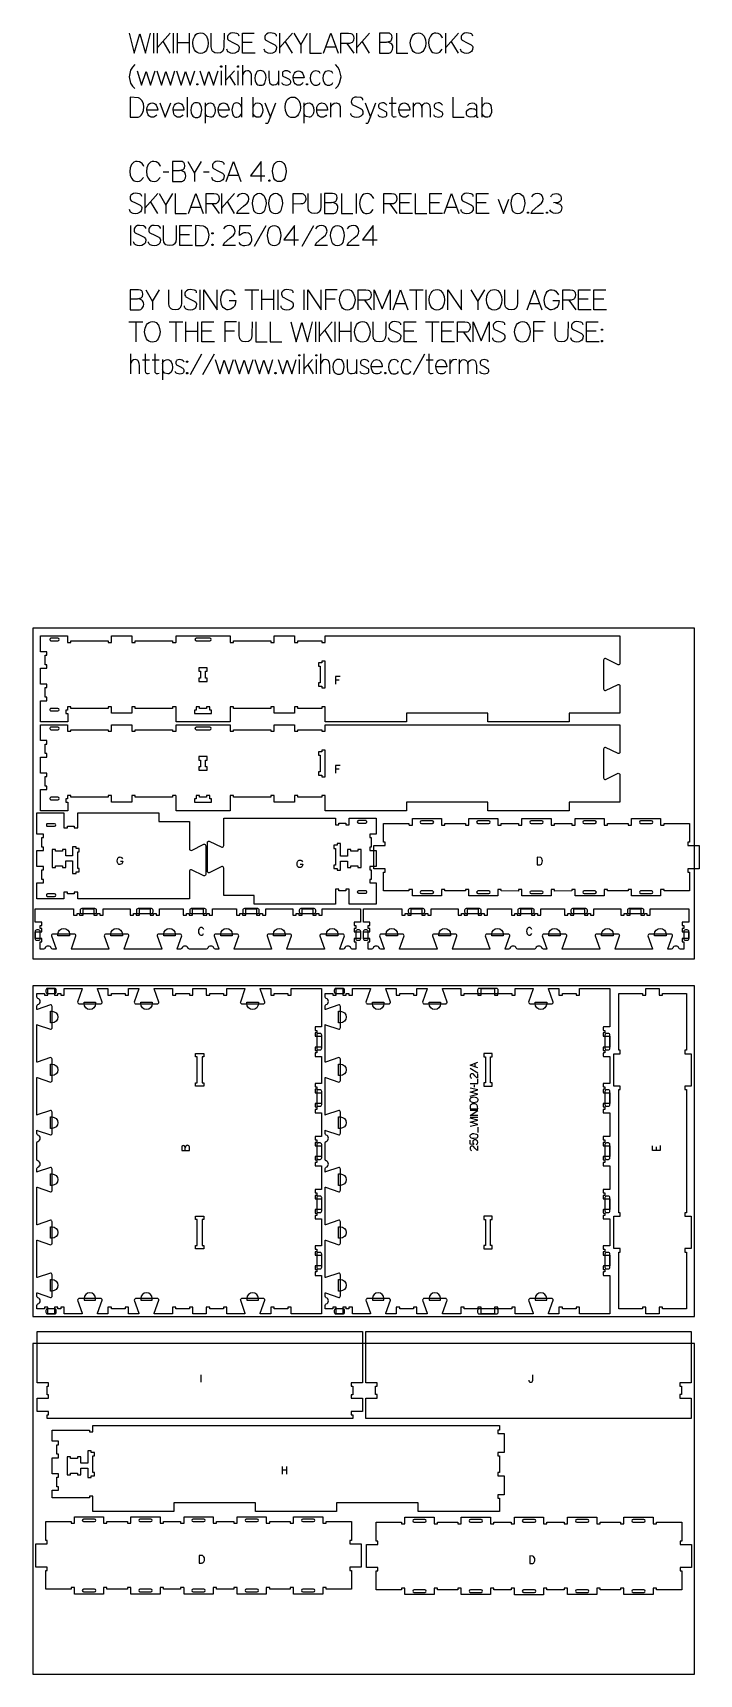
# Model space of a CAD drawing. Header units: millimetres. Extents: x -1220 to 1237, y -1930 to 4127.
import ezdxf

# ---------------------------------------------------------------- set-up
doc = ezdxf.new("R2010")
doc.units = ezdxf.units.MM
for name, color, linetype, true_color in [('0_SHEET_SPRUCEPLY_2440X122', 1, 'Continuous', 0xff0000), ('1_ANYTOOL_1MMDEEP_LABELS_S', 2, 'Continuous', 0xffff00), ('3_ANYTOOL_CUTTHROUGH_INSID', 4, 'Continuous', 0x00ffff), ('4_ANYTOOL_CUTTHROUGH_OUTSI', 5, 'Continuous', 0x0000ff), ('5_ANYTOOL_HALF_MILL_9MM_IN', 3, 'Continuous', 0x00ff00), ('TC', 220, 'Continuous', 0xff00bb)]:
    doc.layers.add(name, color=color, linetype=linetype, true_color=true_color)

msp = doc.modelspace()

# ---------------------------------------------------------------- linework, layer by layer
at = {"layer": '0_SHEET_SPRUCEPLY_2440X122'}
for points in [[(-1220, 1930), (-1220, 710), (1220, 710), (1220, 1930)], [(-1220, 610), (-1220, -610), (1220, -610), (1220, 610)], [(-1220, -710), (-1220, -1930), (1220, -1930), (1220, -710)]]:
    msp.add_lwpolyline(points, close=True, dxfattribs=at)
at = {"layer": '1_ANYTOOL_1MMDEEP_LABELS_S'}
for p, q in [((-90.2, 1738.1), (-103.7, 1738.1)), ((-90.2, 1410.1), (-103.7, 1410.1)), ((392.7, 305.7), (421.4, 289.6)), ((411.4, 310.5), (411.4, 324.4)), ((407.3, 244.4), (407.4, 236.2)), ((392.3, 125.7), (420.3, 125.7)), ((422.6, 69.1), (422.6, 88.4)), ((1078, 16.5), (1078, 2.8)), ((-601.1, -824.9), (-601.1, -852.9)), ((-301, -1164.1), (-301, -1192.1)), ((-284, -1177.8), (-301, -1177.8)), ((-284, -1192.1), (-284, -1164.1))]:
    msp.add_line(p, q, dxfattribs=at)
for points in [[(-87.2, 1751.1), (-103.7, 1751.1), (-103.7, 1723.1)], [(-87.2, 1423.1), (-103.7, 1423.1), (-103.7, 1395.1)], [(-897.2, 1070.4), (-888.1, 1070.4), (-889, 1064.9), (-890.1, 1062.7), (-891.6, 1060.8), (-895, 1058.4), (-898.7, 1057.5), (-900.6, 1057.7), (-902.4, 1058.3), (-905.8, 1060.8), (-907.2, 1062.7), (-908.2, 1065), (-909, 1071.1), (-908.4, 1076), (-906.5, 1080.8), (-905.1, 1082.9), (-903.2, 1084.4), (-900.8, 1085.3), (-898.1, 1085.5), (-895, 1085), (-892.6, 1083.4), (-889.2, 1078.6)], [(-233.9, 1059.2), (-224.7, 1059.1), (-225.7, 1053.6), (-226.8, 1051.4), (-228.2, 1049.6), (-231.6, 1047.1), (-235.4, 1046.2), (-237.3, 1046.4), (-239.1, 1047), (-242.5, 1049.5), (-243.9, 1051.4), (-244.9, 1053.8), (-245.7, 1059.8), (-245, 1064.8), (-243.2, 1069.6), (-241.7, 1071.6), (-239.8, 1073.1), (-237.5, 1074), (-234.7, 1074.3), (-231.7, 1073.8), (-229.3, 1072.2), (-225.9, 1067.4)], [(420.3, 307.3), (392.3, 317.4), (420.3, 327.8)], [(420.2, 285.9), (420.2, 268.8), (417.1, 270.3), (410.1, 278.2), (405.7, 283.2), (403.1, 284.9), (400, 285.4), (396.7, 284.8), (395.3, 284.1), (394.2, 283.1), (392.8, 280.4), (392.3, 277.1), (392.6, 274.6), (393.5, 272.4), (395, 270.6), (397, 269.2)], [(392.3, 249.2), (420.3, 249.2), (420.3, 265.2)], [(392.3, 203), (420.3, 210.2), (393.1, 218.1), (420.3, 226), (392.3, 233)], [(420.3, 131.3), (392.3, 131.3), (420.3, 150), (392.3, 150)], [(392.3, 91.6), (420.3, 98.8), (393.1, 106.7), (420.3, 114.6), (392.3, 121.6)], [(-670.8, 2.8), (-642.8, 2.8), (-642.8, 11.8), (-642.7, 14.2), (-642.8, 15.8), (-643.3, 17.3), (-644, 18.5), (-645.1, 19.6), (-647.8, 21), (-650.8, 21.5), (-652.5, 21.3), (-654, 20.8), (-655.3, 20), (-656.2, 18.8), (-657.6, 15.9), (-658.2, 12.6)], [(-658.1, 2.8), (-658.2, 12.6), (-659.6, 18), (-660.4, 19), (-661.6, 19.7), (-664.8, 20.3), (-667.4, 19.9), (-668.5, 19.4), (-669.3, 18.8), (-670, 17.9), (-670.4, 16.8), (-670.8, 14.1), (-670.8, 2.8)], [(415.8, 23.7), (417.8, 25.4), (419.2, 27.3), (420, 29.5), (420.3, 32), (419.3, 37.5), (417.8, 39.6), (415.3, 41.3), (413.5, 41.9), (411.7, 42.2), (408, 41.6), (405, 39.9), (403.8, 38.7), (403, 37.2), (402.3, 33.4), (402.6, 30.9), (403.4, 28.8), (406.3, 24.8), (392.3, 25.5), (392.3, 40.6)], [(420.2, 19.1), (420.2, 2), (417.1, 3.5), (410.1, 11.4), (405.7, 16.4), (403.1, 18.1), (400, 18.6), (396.7, 18), (395.3, 17.3), (394.2, 16.3), (392.8, 13.6), (392.3, 10.3), (392.6, 7.8), (393.5, 5.6), (395, 3.8), (397, 2.4)], [(1093, 20.5), (1093, 2.8), (1065, 2.8), (1065, 19.4)], [(608.5, -845), (609, -848), (610.5, -850.6), (611.6, -851.6), (612.9, -852.4), (616, -853), (618.9, -852.4), (621.2, -850.8), (622.7, -848.3), (623.2, -845.4), (623.2, -825)]]:
    msp.add_lwpolyline(points, dxfattribs=at)
for points in [[(640.1, 1084.7), (640.1, 1056.7), (648, 1056.8), (650.9, 1057.1), (653.3, 1058), (655.2, 1059.4), (656.7, 1061.5), (658.5, 1066.2), (659.1, 1071.3), (658.5, 1075.6), (656.8, 1079.6), (653.5, 1083.1), (651.6, 1084)], [(392, 189.7), (392.3, 192.3), (393.4, 194.4), (396.8, 197.6), (401.5, 199.5), (406.4, 200.1), (411.2, 199.4), (416, 197.5), (418, 196), (419.5, 194.2), (420.4, 192), (420.7, 189.4), (420.4, 186.7), (419.5, 184.4), (418, 182.5), (415.9, 181), (411, 179.1), (406.2, 178.4), (401.1, 179.1), (396.5, 181.1), (394.5, 182.7), (393.1, 184.6), (392.2, 187)], [(392.3, 155.6), (420.3, 155.6), (420.2, 163.6), (419.9, 166.5), (419, 168.9), (417.5, 170.8), (415.5, 172.2), (410.8, 174.1), (405.6, 174.7), (401.3, 174.1), (397.4, 172.4), (393.9, 169.1), (392.9, 167.1)], [(392, 55.6), (392.4, 58.1), (393.5, 60.2), (395.1, 61.8), (397.1, 63.1), (401.8, 64.6), (406.6, 65), (415.9, 63), (417.9, 61.8), (419.4, 60.2), (420.2, 58.1), (420.5, 55.6), (420.2, 53), (419.4, 51), (417.9, 49.3), (415.8, 48.1), (406.6, 46.2), (401.8, 46.6), (397, 48.1), (395.1, 49.3), (393.5, 51), (392.4, 53)], [(-606.1, -1491.9), (-606.1, -1519.9), (-598.1, -1519.8), (-595.2, -1519.5), (-592.8, -1518.6), (-590.9, -1517.1), (-589.5, -1515.1), (-587.6, -1510.3), (-587, -1505.2), (-587.6, -1500.9), (-589.3, -1497), (-592.6, -1493.5), (-594.6, -1492.5)], [(612.4, -1493.9), (612.4, -1521.9), (620.4, -1521.8), (623.2, -1521.5), (625.6, -1520.6), (627.6, -1519.1), (629, -1517.1), (630.8, -1512.3), (631.5, -1507.2), (630.9, -1502.9), (629.1, -1499), (625.8, -1495.4), (623.9, -1494.5)]]:
    msp.add_lwpolyline(points, close=True, dxfattribs=at)
for points in [[(-589.7, 818.2, 0.131103), (-593.2, 823.2), (-595.8, 824.7), (-598.9, 825.2), (-601.3, 824.9), (-603.4, 824.1), (-605.2, 822.7), (-606.7, 820.8), (-608.6, 816.2), (-609.3, 811.2), (-608.6, 806.1), (-606.6, 801.5), (-605.1, 799.6), (-603.3, 798.2), (-601.1, 797.4), (-598.5, 797.2), (-595.9, 797.5), (-593.7, 798.7), (-590.3, 802.6)], [(620.3, 818.2, 0.131103), (616.8, 823.2), (614.2, 824.7), (611.1, 825.2), (608.7, 824.9), (606.6, 824.1), (604.8, 822.7), (603.3, 820.8), (601.4, 816.2), (600.7, 811.2), (601.4, 806.1), (603.4, 801.5), (604.9, 799.6), (606.7, 798.2), (608.9, 797.4), (611.5, 797.2), (614.1, 797.5), (616.3, 798.7), (619.7, 802.6)]]:
    msp.add_lwpolyline(points, format="xyb", dxfattribs=at)
at = {"layer": '3_ANYTOOL_CUTTHROUGH_INSID'}
for points in [[(-1127.4, 1892.8), (-1153.1, 1892.8), (-1153.9, 1892.7), (-1154.7, 1892.5), (-1155.4, 1892), (-1156.5, 1890.6), (-1157.1, 1888.9), (-1157.1, 1887.2), (-1156.5, 1885.5), (-1155.4, 1884.1), (-1154.7, 1883.7), (-1153.9, 1883.4), (-1153.1, 1883.3), (-1127.4, 1883.3, 1)], [(-617.4, 1892.8, 1), (-617.4, 1883.3), (-567.4, 1883.3, 1), (-567.4, 1892.8)], [(-1127.4, 1624.3, 1), (-1127.4, 1633.8), (-1153.1, 1633.8), (-1153.9, 1633.7), (-1154.7, 1633.5), (-1155.4, 1633), (-1156.5, 1631.6), (-1157.1, 1629.9), (-1157.1, 1628.2), (-1156.5, 1626.5), (-1155.4, 1625.1), (-1154.7, 1624.7), (-1153.9, 1624.4), (-1153.1, 1624.3)], [(-1127.4, 1564.8), (-1153.1, 1564.8), (-1153.9, 1564.7), (-1154.7, 1564.5), (-1155.4, 1564), (-1156.5, 1562.6), (-1157.1, 1560.9), (-1157.1, 1559.2), (-1156.5, 1557.5), (-1155.4, 1556.1), (-1154.7, 1555.7), (-1153.9, 1555.4), (-1153.1, 1555.3), (-1127.4, 1555.3, 1)], [(-617.4, 1564.8, 1), (-617.4, 1555.3), (-567.4, 1555.3, 1), (-567.4, 1564.8)], [(-1127.4, 1296.3, 1), (-1127.4, 1305.8), (-1153.1, 1305.8), (-1153.9, 1305.7), (-1154.7, 1305.5), (-1155.4, 1305), (-1156.5, 1303.6), (-1157.1, 1301.9), (-1157.1, 1300.2), (-1156.5, 1298.5), (-1155.4, 1297.1), (-1154.7, 1296.7), (-1153.9, 1296.4), (-1153.1, 1296.3)], [(-18.7, 1220.1, 1), (-18.7, 1210.6), (7.1, 1210.6), (7.9, 1210.7), (8.6, 1210.9), (9.4, 1211.4), (10.5, 1212.8), (11, 1214.5), (11, 1216.2), (10.5, 1217.9), (9.4, 1219.3), (8.6, 1219.7), (7.9, 1220), (7.1, 1220.1)], [(253.3, 1209.5, 1), (253.3, 1219), (213.3, 1219, 1), (213.3, 1209.5)], [(461.3, 1209.5, 1), (461.3, 1219), (421.3, 1219, 1), (421.3, 1209.5)], [(657.3, 1209.5, 1), (657.3, 1219), (617.3, 1219, 1), (617.3, 1209.5)], [(853.3, 1209.5, 1), (853.3, 1219), (813.3, 1219, 1), (813.3, 1209.5)], [(1061.3, 1209.5, 1), (1061.3, 1219), (1021.3, 1219, 1), (1021.3, 1209.5)], [(-1140, 1208.3), (-1165.7, 1208.3), (-1166.5, 1208.2), (-1167.3, 1207.9), (-1168, 1207.4), (-1169.1, 1206.1), (-1169.7, 1204.4), (-1169.7, 1202.7), (-1169.1, 1200.9), (-1168, 1199.6), (-1167.3, 1199.1), (-1166.5, 1198.8), (-1165.7, 1198.8), (-1140, 1198.8, 1)], [(-1140, 939.8, 1), (-1140, 949.3), (-1165.7, 949.3), (-1166.5, 949.2), (-1167.3, 948.9), (-1168, 948.4), (-1169.1, 947.1), (-1169.7, 945.4), (-1169.7, 943.7), (-1169.1, 941.9), (-1168, 940.6), (-1167.3, 940.1), (-1166.5, 939.8), (-1165.7, 939.8)], [(-18.7, 951.6), (7.1, 951.6), (7.9, 951.7), (8.6, 951.9), (9.4, 952.4), (10.5, 953.8), (11, 955.5), (11, 957.2), (10.5, 958.9), (9.4, 960.3), (8.6, 960.7), (7.9, 961), (7.1, 961.1), (-18.7, 961.1, 1)], [(253.3, 960), (213.3, 960, 1), (213.3, 950.5), (253.3, 950.5, 1)], [(461.3, 960), (421.3, 960, 1), (421.3, 950.5), (461.3, 950.5, 1)], [(657.3, 959.9), (617.3, 959.9, 1), (617.3, 950.4), (657.3, 950.4, 1)], [(853.3, 960), (813.3, 960, 1), (813.3, 950.5), (853.3, 950.5, 1)], [(1061.3, 960), (1021.3, 960, 1), (1021.3, 950.5), (1061.3, 950.5, 1)], [(-1032.9, -1367.1), (-992.9, -1367.1, 1), (-992.9, -1357.6), (-1032.9, -1357.6, 1)], [(-824.9, -1367.1), (-784.9, -1367.1, 1), (-784.9, -1357.6), (-824.9, -1357.6, 1)], [(-628.9, -1367.1), (-588.9, -1367.1, 1), (-588.9, -1357.6), (-628.9, -1357.6, 1)], [(-432.9, -1367.1), (-392.9, -1367.1, 1), (-392.9, -1357.6), (-432.9, -1357.6, 1)], [(-224.9, -1367.1), (-184.9, -1367.1, 1), (-184.9, -1357.6), (-224.9, -1357.6, 1)], [(185.6, -1369.1), (225.6, -1369.1, 1), (225.6, -1359.6), (185.6, -1359.6, 1)], [(393.6, -1369.1), (433.6, -1369.1, 1), (433.6, -1359.6), (393.6, -1359.6, 1)], [(589.6, -1369.1), (629.6, -1369.1, 1), (629.6, -1359.6), (589.6, -1359.6, 1)], [(785.6, -1369.1), (825.6, -1369.1, 1), (825.6, -1359.6), (785.6, -1359.6, 1)], [(993.6, -1369.1), (1033.6, -1369.1, 1), (1033.6, -1359.6), (993.6, -1359.6, 1)], [(-1032.9, -1616.6, 1), (-1032.9, -1626.1), (-992.9, -1626.1, 1), (-992.9, -1616.6)], [(-824.9, -1616.6, 1), (-824.9, -1626.1), (-784.9, -1626.1, 1), (-784.9, -1616.6)], [(-628.9, -1616.7, 1), (-628.9, -1626.2), (-588.9, -1626.2, 1), (-588.9, -1616.7)], [(-432.9, -1616.6, 1), (-432.9, -1626.1), (-392.9, -1626.1, 1), (-392.9, -1616.6)], [(-224.9, -1616.6, 1), (-224.9, -1626.1), (-184.9, -1626.1, 1), (-184.9, -1616.6)], [(185.6, -1618.6, 1), (185.6, -1628.1), (225.6, -1628.1, 1), (225.6, -1618.6)], [(393.6, -1618.6, 1), (393.6, -1628.1), (433.6, -1628.1, 1), (433.6, -1618.6)], [(589.6, -1618.7, 1), (589.6, -1628.2), (629.6, -1628.2, 1), (629.6, -1618.7)], [(785.6, -1618.6, 1), (785.6, -1628.1), (825.6, -1628.1, 1), (825.6, -1618.6)], [(993.6, -1618.6, 1), (993.6, -1628.1), (1033.6, -1628.1, 1), (1033.6, -1618.6)]]:
    msp.add_lwpolyline(points, format="xyb", close=True, dxfattribs=at)
for points in [[(-601.6, 1771.3), (-601.6, 1745.8), (-607.6, 1745.8), (-607.6, 1733.3), (-577.1, 1733.3), (-577.1, 1745.8), (-583.1, 1745.8), (-583.1, 1771.3), (-577.1, 1771.3), (-577.1, 1783.8), (-607.6, 1783.8), (-607.6, 1771.3)], [(-142.1, 1709.3), (-142.1, 1807.8), (-154.6, 1807.8), (-154.6, 1801.8), (-166.6, 1801.8), (-166.6, 1789.3), (-160.6, 1789.3), (-160.6, 1727.8), (-166.6, 1727.8), (-166.6, 1715.3), (-154.6, 1715.3), (-154.6, 1709.3)], [(-579.6, 1639.8), (-579.6, 1633.8), (-605.1, 1633.8), (-605.1, 1639.8), (-617.6, 1639.8), (-617.6, 1627.8), (-623.6, 1627.8), (-623.6, 1615.3), (-561.1, 1615.3), (-561.1, 1627.8), (-567.1, 1627.8), (-567.1, 1639.8)], [(-601.6, 1443.3), (-601.6, 1417.8), (-607.6, 1417.8), (-607.6, 1405.3), (-577.1, 1405.3), (-577.1, 1417.8), (-583.1, 1417.8), (-583.1, 1443.3), (-577.1, 1443.3), (-577.1, 1455.8), (-607.6, 1455.8), (-607.6, 1443.3)], [(-142.1, 1381.3), (-142.1, 1479.8), (-154.6, 1479.8), (-154.6, 1473.8), (-166.6, 1473.8), (-166.6, 1461.3), (-160.6, 1461.3), (-160.6, 1399.8), (-166.6, 1399.8), (-166.6, 1387.3), (-154.6, 1387.3), (-154.6, 1381.3)], [(-579.6, 1311.8), (-579.6, 1305.8), (-605.1, 1305.8), (-605.1, 1311.8), (-617.6, 1311.8), (-617.6, 1299.8), (-623.6, 1299.8), (-623.6, 1287.3), (-561.1, 1287.3), (-561.1, 1299.8), (-567.1, 1299.8), (-567.1, 1311.8)], [(-1048.7, 1117.3), (-1060.7, 1117.3), (-1060.7, 1123.3), (-1073.2, 1123.3), (-1073.2, 1089.3), (-1098.7, 1089.3), (-1098.7, 1113.3), (-1111.2, 1113.3), (-1111.2, 1107.3), (-1136.7, 1107.3), (-1136.7, 1113.3), (-1149.2, 1113.3), (-1149.2, 1046.8), (-1136.7, 1046.8), (-1136.7, 1052.8), (-1111.2, 1052.8), (-1111.2, 1046.8), (-1098.7, 1046.8), (-1098.7, 1070.8), (-1073.2, 1070.8), (-1073.2, 1024.8), (-1060.7, 1024.8), (-1060.7, 1030.8), (-1048.7, 1030.8), (-1048.7, 1043.3), (-1054.7, 1043.3), (-1054.7, 1104.8), (-1048.7, 1104.8)], [(-109.9, 1042.5), (-97.9, 1042.5), (-97.9, 1036.5), (-85.4, 1036.5), (-85.4, 1070.6), (-59.9, 1070.6), (-59.9, 1046.6), (-47.4, 1046.6), (-47.4, 1052.6), (-21.9, 1052.6), (-21.9, 1046.6), (-9.4, 1046.6), (-9.4, 1113.1), (-21.9, 1113.1), (-21.9, 1107.1), (-47.4, 1107.1), (-47.4, 1113.1), (-59.9, 1113.1), (-59.9, 1089.1), (-85.4, 1089.1), (-85.4, 1135), (-97.9, 1135), (-97.9, 1129), (-109.9, 1129), (-109.9, 1116.5), (-103.9, 1116.5), (-103.9, 1055), (-109.9, 1055)], [(-589.9, 252.2), (-589.9, 239.7), (-620.4, 239.7), (-620.4, 252.2), (-614.4, 252.2), (-614.4, 347.7), (-620.4, 347.7), (-620.4, 360.2), (-589.9, 360.2), (-589.9, 347.7), (-595.9, 347.7), (-595.9, 252.2)], [(442.7, 239.7), (473.2, 239.7), (473.2, 252.2), (467.2, 252.2), (467.2, 347.7), (473.2, 347.7), (473.2, 360.2), (442.7, 360.2), (442.7, 347.7), (448.7, 347.7), (448.7, 252.2), (442.7, 252.2)], [(-620.4, -239.8), (-589.9, -239.8), (-589.9, -252.3), (-595.9, -252.3), (-595.9, -347.8), (-589.9, -347.8), (-589.9, -360.3), (-620.4, -360.3), (-620.4, -347.8), (-614.4, -347.8), (-614.4, -252.3), (-620.4, -252.3)], [(473.2, -252.3), (473.2, -239.8), (442.7, -239.8), (442.7, -252.3), (448.7, -252.3), (448.7, -347.8), (442.7, -347.8), (442.7, -360.3), (473.2, -360.3), (473.2, -347.8), (467.2, -347.8), (467.2, -252.3)], [(-1005.2, -1198.2), (-993.2, -1198.2), (-993.2, -1185.7), (-999.2, -1185.7), (-999.2, -1124.2), (-993.2, -1124.2), (-993.2, -1111.7), (-1005.2, -1111.7), (-1005.2, -1105.7), (-1017.7, -1105.7), (-1017.7, -1151.7), (-1043.2, -1151.7), (-1043.2, -1127.7), (-1055.7, -1127.7), (-1055.7, -1133.7), (-1081.2, -1133.7), (-1081.2, -1127.7), (-1093.7, -1127.7), (-1093.7, -1194.2), (-1081.2, -1194.2), (-1081.2, -1188.2), (-1055.7, -1188.2), (-1055.7, -1194.2), (-1043.2, -1194.2), (-1043.2, -1170.2), (-1017.7, -1170.2), (-1017.7, -1204.2), (-1005.2, -1204.2)]]:
    msp.add_lwpolyline(points, close=True, dxfattribs=at)
at = {"layer": '4_ANYTOOL_CUTTHROUGH_OUTSI'}
for points in [[(-480.1, 1633.8), (-480.1, 1639.6, 0.414214), (-480.4, 1639.8), (-492.4, 1639.8, 0.414214), (-492.6, 1639.6), (-492.6, 1583.8), (-692.1, 1583.8), (-692.1, 1639.6, 0.414214), (-692.4, 1639.8), (-704.4, 1639.8, 0.414214), (-704.6, 1639.6), (-704.6, 1633.8), (-842.6, 1633.8), (-842.6, 1639.6, 0.414214), (-842.9, 1639.8), (-854.9, 1639.8, 0.414214), (-855.1, 1639.6), (-855.1, 1615.8), (-929.6, 1615.8), (-929.6, 1639.6, 0.414214), (-929.9, 1639.8), (-941.9, 1639.8, 0.414214), (-942.1, 1639.6), (-942.1, 1633.8), (-1080.1, 1633.8), (-1080.1, 1639.6, 0.414214), (-1080.4, 1639.8), (-1092.4, 1639.8, 0.414214), (-1092.6, 1639.6), (-1092.6, 1627.8), (-1098.4, 1627.8, 0.414214), (-1098.6, 1627.6), (-1098.6, 1615.6, 0.414214), (-1098.4, 1615.3), (-1091.2, 1615.3), (-1091.2, 1583.8), (-1192.1, 1583.8), (-1192.1, 1662.3), (-1168.4, 1662.3, 0.414214), (-1168.1, 1662.6), (-1168.1, 1674.6, 0.414214), (-1168.4, 1674.8), (-1174.1, 1674.8), (-1174.1, 1710.3), (-1168.4, 1710.3, 0.414214), (-1168.1, 1710.6), (-1168.1, 1722.6, 0.414214), (-1168.4, 1722.8), (-1192.1, 1722.8), (-1192.1, 1782.3), (-1168.4, 1782.3, 0.414214), (-1168.1, 1782.6), (-1168.1, 1794.6, 0.414214), (-1168.4, 1794.8), (-1174.1, 1794.8), (-1174.1, 1830.3), (-1168.4, 1830.3, 0.414214), (-1168.1, 1830.6), (-1168.1, 1842.6, 0.414214), (-1168.4, 1842.8), (-1192.1, 1842.8), (-1192.1, 1901.3), (-1092.6, 1901.3), (-1092.6, 1877.6, 0.414214), (-1092.4, 1877.3), (-1080.4, 1877.3, 0.414214), (-1080.1, 1877.6), (-1080.1, 1883.3), (-942.1, 1883.3), (-942.1, 1877.6, 0.414214), (-941.9, 1877.3), (-929.9, 1877.3, 0.414214), (-929.6, 1877.6), (-929.6, 1901.3), (-855.1, 1901.3), (-855.1, 1877.6, 0.414214), (-854.9, 1877.3), (-842.9, 1877.3, 0.414214), (-842.6, 1877.6), (-842.6, 1883.3), (-704.6, 1883.3), (-704.6, 1877.6, 0.414214), (-704.4, 1877.3), (-692.4, 1877.3, 0.414214), (-692.1, 1877.6), (-692.1, 1901.3), (-492.6, 1901.3), (-492.6, 1877.6, 0.414214), (-492.4, 1877.3), (-480.4, 1877.3, 0.414214), (-480.1, 1877.6), (-480.1, 1883.3), (-342.1, 1883.3), (-342.1, 1877.6, 0.414214), (-341.9, 1877.3), (-329.9, 1877.3, 0.414214), (-329.6, 1877.6), (-329.6, 1901.3), (-255.1, 1901.3), (-255.1, 1877.6, 0.414214), (-254.9, 1877.3), (-242.9, 1877.3, 0.414214), (-242.6, 1877.6), (-242.6, 1883.3), (-154.6, 1883.3), (-154.6, 1877.6, 0.414214), (-154.4, 1877.3), (-142.4, 1877.3, 0.414214), (-142.1, 1877.6), (-142.1, 1901.3), (944.9, 1901.3), (944.9, 1800.7, -0.461531), (938.2, 1795), (892.2, 1817.6), (892.2, 1817.7, 0.463455), (884.9, 1811.5), (884.9, 1705.7, 0.463455), (892.2, 1699.5), (892.2, 1699.5), (938.2, 1722.2, -0.461531), (944.9, 1716.5), (944.9, 1615.8), (757.6, 1615.8, 0.414214), (757.4, 1615.6), (757.4, 1583.8), (457.9, 1583.8), (457.9, 1615.6, 0.414214), (457.6, 1615.8), (157.6, 1615.8, 0.414214), (157.4, 1615.6), (157.4, 1583.8), (-142.1, 1583.8), (-142.1, 1639.6, 0.414214), (-142.4, 1639.8), (-154.4, 1639.8, 0.414214), (-154.6, 1639.6), (-154.6, 1633.8), (-242.6, 1633.8), (-242.6, 1639.6, 0.414214), (-242.9, 1639.8), (-254.9, 1639.8, 0.414214), (-255.1, 1639.6), (-255.1, 1615.8), (-329.6, 1615.8), (-329.6, 1639.6, 0.414214), (-329.9, 1639.8), (-341.9, 1639.8, 0.414214), (-342.1, 1639.6), (-342.1, 1633.8)], [(-480.1, 1305.8), (-480.1, 1311.6, 0.414214), (-480.4, 1311.8), (-492.4, 1311.8, 0.414214), (-492.6, 1311.6), (-492.6, 1255.8), (-692.1, 1255.8), (-692.1, 1311.6, 0.414214), (-692.4, 1311.8), (-704.4, 1311.8, 0.414214), (-704.6, 1311.6), (-704.6, 1305.8), (-842.6, 1305.8), (-842.6, 1311.6, 0.414214), (-842.9, 1311.8), (-854.9, 1311.8, 0.414214), (-855.1, 1311.6), (-855.1, 1287.8), (-929.6, 1287.8), (-929.6, 1311.6, 0.414214), (-929.9, 1311.8), (-941.9, 1311.8, 0.414214), (-942.1, 1311.6), (-942.1, 1305.8), (-1080.1, 1305.8), (-1080.1, 1311.6, 0.414214), (-1080.4, 1311.8), (-1092.4, 1311.8, 0.414214), (-1092.6, 1311.6), (-1092.6, 1299.8), (-1098.4, 1299.8, 0.414214), (-1098.6, 1299.6), (-1098.6, 1287.6, 0.414214), (-1098.4, 1287.3), (-1091.2, 1287.3), (-1091.2, 1255.8), (-1192.1, 1255.8), (-1192.1, 1334.3), (-1168.4, 1334.3, 0.414214), (-1168.1, 1334.6), (-1168.1, 1346.6, 0.414214), (-1168.4, 1346.8), (-1174.1, 1346.8), (-1174.1, 1382.3), (-1168.4, 1382.3, 0.414214), (-1168.1, 1382.6), (-1168.1, 1394.6, 0.414214), (-1168.4, 1394.8), (-1192.1, 1394.8), (-1192.1, 1454.3), (-1168.4, 1454.3, 0.414214), (-1168.1, 1454.6), (-1168.1, 1466.6, 0.414214), (-1168.4, 1466.8), (-1174.1, 1466.8), (-1174.1, 1502.3), (-1168.4, 1502.3, 0.414214), (-1168.1, 1502.6), (-1168.1, 1514.6, 0.414214), (-1168.4, 1514.8), (-1192.1, 1514.8), (-1192.1, 1573.3), (-1092.6, 1573.3), (-1092.6, 1549.6, 0.414214), (-1092.4, 1549.3), (-1080.4, 1549.3, 0.414214), (-1080.1, 1549.6), (-1080.1, 1555.3), (-942.1, 1555.3), (-942.1, 1549.6, 0.414214), (-941.9, 1549.3), (-929.9, 1549.3, 0.414214), (-929.6, 1549.6), (-929.6, 1573.3), (-855.1, 1573.3), (-855.1, 1549.6, 0.414214), (-854.9, 1549.3), (-842.9, 1549.3, 0.414214), (-842.6, 1549.6), (-842.6, 1555.3), (-704.6, 1555.3), (-704.6, 1549.6, 0.414214), (-704.4, 1549.3), (-692.4, 1549.3, 0.414214), (-692.1, 1549.6), (-692.1, 1573.3), (-492.6, 1573.3), (-492.6, 1549.6, 0.414214), (-492.4, 1549.3), (-480.4, 1549.3, 0.414214), (-480.1, 1549.6), (-480.1, 1555.3), (-342.1, 1555.3), (-342.1, 1549.6, 0.414214), (-341.9, 1549.3), (-329.9, 1549.3, 0.414214), (-329.6, 1549.6), (-329.6, 1573.3), (-255.1, 1573.3), (-255.1, 1549.6, 0.414214), (-254.9, 1549.3), (-242.9, 1549.3, 0.414214), (-242.6, 1549.6), (-242.6, 1555.3), (-154.6, 1555.3), (-154.6, 1549.6, 0.414214), (-154.4, 1549.3), (-142.4, 1549.3, 0.414214), (-142.1, 1549.6), (-142.1, 1573.3), (944.9, 1573.3), (944.9, 1472.7, -0.461531), (938.2, 1467), (892.2, 1489.6), (892.2, 1489.7, 0.463455), (884.9, 1483.5), (884.9, 1377.7, 0.463455), (892.2, 1371.5), (892.2, 1371.5), (938.2, 1394.2, -0.461531), (944.9, 1388.5), (944.9, 1287.8), (757.6, 1287.8, 0.414214), (757.4, 1287.6), (757.4, 1255.8), (457.9, 1255.8), (457.9, 1287.6, 0.414214), (457.6, 1287.8), (157.6, 1287.8, 0.414214), (157.4, 1287.6), (157.4, 1255.8), (-142.1, 1255.8), (-142.1, 1311.6, 0.414214), (-142.4, 1311.8), (-154.4, 1311.8, 0.414214), (-154.6, 1311.6), (-154.6, 1305.8), (-242.6, 1305.8), (-242.6, 1311.6, 0.414214), (-242.9, 1311.8), (-254.9, 1311.8, 0.414214), (-255.1, 1311.6), (-255.1, 1287.8), (-329.6, 1287.8), (-329.6, 1311.6, 0.414214), (-329.9, 1311.8), (-341.9, 1311.8, 0.414214), (-342.1, 1311.6), (-342.1, 1305.8)], [(-642.7, 1031.9), (-642.7, 931.3), (-1054.7, 931.3), (-1054.7, 955, 0.414214), (-1055, 955.3), (-1067, 955.3, 0.414214), (-1067.2, 955), (-1067.2, 949.3), (-1092.7, 949.3), (-1092.7, 955, 0.414214), (-1093, 955.3), (-1105, 955.3, 0.414214), (-1105.2, 955), (-1105.2, 931.3), (-1204.7, 931.3), (-1204.7, 989.8), (-1181, 989.8, 0.414214), (-1180.7, 990), (-1180.7, 1002, 0.414214), (-1181, 1002.3), (-1186.7, 1002.3), (-1186.7, 1037.8), (-1181, 1037.8, 0.414214), (-1180.7, 1038), (-1180.7, 1050, 0.414214), (-1181, 1050.3), (-1204.7, 1050.3), (-1204.7, 1109.8), (-1181, 1109.8, 0.414214), (-1180.7, 1110), (-1180.7, 1122, 0.414214), (-1181, 1122.3), (-1186.7, 1122.3), (-1186.7, 1157.8), (-1181, 1157.8, 0.414214), (-1180.7, 1158), (-1180.7, 1170, 0.414214), (-1181, 1170.3), (-1204.7, 1170.3), (-1204.7, 1248.8), (-1105.2, 1248.8), (-1105.2, 1193, 0.414214), (-1105, 1192.8), (-1093, 1192.8, 0.414214), (-1092.7, 1193), (-1092.7, 1198.8), (-1067.2, 1198.8), (-1067.2, 1193, 0.414214), (-1067, 1192.8), (-1055, 1192.8, 0.414214), (-1054.7, 1193), (-1054.7, 1248.8), (-755.2, 1248.8), (-755.2, 1217, 0.414214), (-755, 1216.8), (-642.7, 1216.8), (-642.7, 1116.1, 0.463455), (-635.5, 1109.9), (-635.4, 1109.9), (-589.4, 1132.6, -0.461531), (-582.7, 1126.9), (-582.7, 1021.1, -0.461531), (-589.4, 1015.4), (-635.4, 1038.1), (-635.5, 1038.1, 0.463455)], [(-515.9, 1127.9), (-515.9, 1228.6), (-103.9, 1228.6), (-103.9, 1204.8, 0.414214), (-103.7, 1204.6), (-91.7, 1204.6, 0.414214), (-91.4, 1204.8), (-91.4, 1210.6), (-65.9, 1210.6), (-65.9, 1204.8, 0.414214), (-65.7, 1204.6), (-53.7, 1204.6, 0.414214), (-53.4, 1204.8), (-53.4, 1228.6), (46.1, 1228.6), (46.1, 1170.1), (22.3, 1170.1, 0.414214), (22.1, 1169.8), (22.1, 1157.8, 0.414214), (22.3, 1157.6), (28.1, 1157.6), (28.1, 1122.1), (22.3, 1122.1, 0.414214), (22.1, 1121.8), (22.1, 1109.8, 0.414214), (22.3, 1109.6), (46.1, 1109.6), (46.1, 1050.1), (22.3, 1050.1, 0.414214), (22.1, 1049.8), (22.1, 1037.8, 0.414214), (22.3, 1037.6), (28.1, 1037.6), (28.1, 1002.1), (22.3, 1002.1, 0.414214), (22.1, 1001.8), (22.1, 989.8, 0.414214), (22.3, 989.6), (46.1, 989.6), (46.1, 911.1), (-53.4, 911.1), (-53.4, 966.8, 0.414214), (-53.7, 967.1), (-65.7, 967.1, 0.414214), (-65.9, 966.8), (-65.9, 961.1), (-91.4, 961.1), (-91.4, 966.8, 0.414214), (-91.7, 967.1), (-103.7, 967.1, 0.414214), (-103.9, 966.8), (-103.9, 911.1), (-403.4, 911.1), (-403.4, 942.8, 0.414214), (-403.7, 943.1), (-515.9, 943.1), (-515.9, 1043.8, 0.463455), (-523.2, 1049.9), (-523.3, 1049.9), (-569.3, 1027.2, -0.461531), (-575.9, 1032.9), (-575.9, 1138.8, -0.461531), (-569.3, 1144.4), (-523.3, 1121.8), (-523.2, 1121.8, 0.463455)], [(167, 1203.7, 0.414214), (167.3, 1203.5), (179.3, 1203.5, 0.414214), (179.5, 1203.7), (179.5, 1227.5), (287, 1227.5), (287, 1203.7, 0.414214), (287.3, 1203.5), (299.3, 1203.5, 0.414214), (299.5, 1203.7), (299.5, 1209.5), (375, 1209.5), (375, 1203.7, 0.414214), (375.3, 1203.5), (387.3, 1203.5, 0.414214), (387.5, 1203.7), (387.5, 1227.5), (495, 1227.5), (495, 1203.7, 0.414214), (495.3, 1203.5), (507.3, 1203.5, 0.414214), (507.5, 1203.7), (507.5, 1209.5), (571, 1209.5), (571, 1203.7, 0.414214), (571.3, 1203.5), (583.3, 1203.5, 0.414214), (583.5, 1203.7), (583.5, 1227.5), (691, 1227.5), (691, 1203.7, 0.414214), (691.3, 1203.5), (703.3, 1203.5, 0.414214), (703.5, 1203.7), (703.5, 1209.5), (767, 1209.5), (767, 1203.7, 0.414214), (767.3, 1203.5), (779.3, 1203.5, 0.414214), (779.5, 1203.7), (779.5, 1227.5), (887, 1227.5), (887, 1203.7, 0.414214), (887.3, 1203.5), (899.3, 1203.5, 0.414214), (899.5, 1203.7), (899.5, 1209.5), (975, 1209.5), (975, 1203.7, 0.414214), (975.3, 1203.5), (987.3, 1203.5, 0.414214), (987.5, 1203.7), (987.5, 1227.5), (1095, 1227.5), (1095, 1203.7, 0.414214), (1095.3, 1203.5), (1107.3, 1203.5, 0.414214), (1107.5, 1203.7), (1107.5, 1209.5), (1201, 1209.5), (1201, 1140), (1195.3, 1140, 0.414214), (1195, 1139.7), (1195, 1127.7, 0.414214), (1195.3, 1127.5), (1237, 1127.5), (1237, 1042), (1195.3, 1042, 0.414214), (1195, 1041.7), (1195, 1029.7, 0.414214), (1195.3, 1029.5), (1201, 1029.5), (1201, 960), (1107.5, 960), (1107.5, 965.7, 0.414214), (1107.3, 966), (1095.3, 966, 0.414214), (1095, 965.7), (1095, 942), (987.5, 942), (987.5, 965.7, 0.414214), (987.3, 966), (975.3, 966, 0.414214), (975, 965.7), (975, 960), (899.5, 960), (899.5, 965.7, 0.414214), (899.3, 966), (887.3, 966, 0.414214), (887, 965.7), (887, 942), (779.5, 942), (779.5, 965.7, 0.414214), (779.3, 966), (767.3, 966, 0.414214), (767, 965.7), (767, 960), (703.5, 959.9), (703.5, 965.7, 0.414214), (703.3, 965.9), (691.3, 965.9, 0.414214), (691, 965.7), (691, 941.9), (583.5, 941.9), (583.5, 965.7, 0.414214), (583.3, 965.9), (571.3, 965.9, 0.414214), (571, 965.7), (571, 959.9), (507.5, 960), (507.5, 965.7, 0.414214), (507.3, 966), (495.3, 966, 0.414214), (495, 965.7), (495, 942), (387.5, 942), (387.5, 965.7, 0.414214), (387.3, 966), (375.3, 966, 0.414214), (375, 965.7), (375, 960), (299.5, 960), (299.5, 965.7, 0.414214), (299.3, 966), (287.3, 966, 0.414214), (287, 965.7), (287, 942), (179.5, 942), (179.5, 965.7, 0.414214), (179.3, 966), (167.3, 966, 0.414214), (167, 965.7), (167, 960), (73.5, 960), (73.5, 1029.5), (79.3, 1029.5, 0.414214), (79.5, 1029.7), (79.5, 1041.7, 0.414214), (79.3, 1042), (37.5, 1042), (37.5, 1127.5), (79.3, 1127.5, 0.414214), (79.5, 1127.7), (79.5, 1139.7, 0.414214), (79.3, 1140), (73.5, 1140), (73.5, 1209.5), (167, 1209.5)], [(-1180.6, 745), (-1193, 745), (-1193, 772.5), (-1187.3, 772.5, 0.414214), (-1187, 772.8), (-1187, 784.8, 0.414214), (-1187.3, 785), (-1211, 785), (-1211, 809.5), (-1187.3, 809.5, 0.414214), (-1187, 809.8), (-1187, 821.8, 0.414214), (-1187.3, 822), (-1193, 822), (-1193, 832.5), (-1187.3, 832.5, 0.414214), (-1187, 832.8), (-1187, 844.8, 0.414214), (-1187.3, 845), (-1211, 845), (-1211, 894.5), (-1069.5, 894.5), (-1069.5, 870.8, 0.414214), (-1069.3, 870.5), (-1057.3, 870.5, 0.414214), (-1057, 870.8), (-1057, 876.5), (-1047.5, 876.5), (-1047.5, 870.8, 0.414214), (-1047.3, 870.5), (-1035.3, 870.5, 0.414214), (-1035, 870.8), (-1035, 894.5), (-995.5, 894.5), (-995.5, 870.8, 0.414214), (-995.3, 870.5), (-983.3, 870.5, 0.414214), (-983, 870.8), (-983, 876.5), (-973.5, 876.5), (-973.5, 870.8, 0.414214), (-973.3, 870.5), (-961.3, 870.5, 0.414214), (-961, 870.8), (-961, 894.5), (-861.5, 894.5), (-861.5, 870.8, 0.414214), (-861.3, 870.5), (-849.3, 870.5, 0.414214), (-849, 870.8), (-849, 876.5), (-839.5, 876.5), (-839.5, 870.8, 0.414214), (-839.3, 870.5), (-827.3, 870.5, 0.414214), (-827, 870.8), (-827, 894.5), (-787.5, 894.5), (-787.5, 870.8, 0.414214), (-787.3, 870.5), (-775.3, 870.5, 0.414214), (-775, 870.8), (-775, 876.5), (-765.5, 876.5), (-765.5, 870.8, 0.414214), (-765.3, 870.5), (-753.3, 870.5, 0.414214), (-753, 870.8), (-753, 894.5), (-665.5, 894.5), (-665.5, 870.8, 0.414214), (-665.3, 870.5), (-653.3, 870.5, 0.414214), (-653, 870.8), (-653, 876.5), (-643.5, 876.5), (-643.5, 870.8, 0.414214), (-643.3, 870.5), (-631.3, 870.5, 0.414214), (-631, 870.8), (-631, 894.5), (-591.5, 894.5), (-591.5, 870.8, 0.414214), (-591.3, 870.5), (-579.3, 870.5, 0.414214), (-579, 870.8), (-579, 876.5), (-569.5, 876.5), (-569.5, 870.8, 0.414214), (-569.3, 870.5), (-557.3, 870.5, 0.414214), (-557, 870.8), (-557, 894.5), (-469.5, 894.5), (-469.5, 870.8, 0.414214), (-469.3, 870.5), (-457.3, 870.5, 0.414214), (-457, 870.8), (-457, 876.5), (-447.5, 876.5), (-447.5, 870.8, 0.414214), (-447.3, 870.5), (-435.3, 870.5, 0.414214), (-435, 870.8), (-435, 894.5), (-395.5, 894.5), (-395.5, 870.8, 0.414214), (-395.3, 870.5), (-383.3, 870.5, 0.414214), (-383, 870.8), (-383, 876.5), (-373.5, 876.5), (-373.5, 870.8, 0.414214), (-373.3, 870.5), (-361.3, 870.5, 0.414214), (-361, 870.8), (-361, 894.5), (-261.5, 894.5), (-261.5, 870.8, 0.414214), (-261.3, 870.5), (-249.3, 870.5, 0.414214), (-249, 870.8), (-249, 876.5), (-239.5, 876.5), (-239.5, 870.8, 0.414214), (-239.3, 870.5), (-227.3, 870.5, 0.414214), (-227, 870.8), (-227, 894.5), (-187.5, 894.5), (-187.5, 870.8, 0.414214), (-187.3, 870.5), (-175.3, 870.5, 0.414214), (-175, 870.8), (-175, 876.5), (-165.5, 876.5), (-165.5, 870.8, 0.414214), (-165.3, 870.5), (-153.3, 870.5, 0.414214), (-153, 870.8), (-153, 894.5), (-11.5, 894.5), (-11.5, 845), (-35.3, 845, 0.414214), (-35.5, 844.8), (-35.5, 832.8, 0.414214), (-35.3, 832.5), (-29.5, 832.5), (-29.5, 822), (-35.3, 822, 0.414214), (-35.5, 821.8), (-35.5, 809.8, 0.414214), (-35.3, 809.5), (-11.5, 809.5), (-11.5, 785), (-35.3, 785, 0.414214), (-35.5, 784.8), (-35.5, 772.8, 0.414214), (-35.3, 772.5), (-29.5, 772.5), (-29.5, 745), (-41.9, 745, -0.317837), (-47.4, 748.8, 0.707107), (-70.5, 748.8, -0.317837), (-75.9, 745), (-88.3, 745), (-88.1, 746.4), (-71.2, 794.7), (-71.1, 794.8, 0.414214), (-77.4, 801), (-155.4, 801, 0.414214), (-161.6, 794.8), (-161.6, 794.7), (-144.7, 746.4), (-144.5, 745), (-283.2, 745), (-283, 746.4), (-266.1, 794.7), (-266, 794.8, 0.414214), (-272.3, 801), (-350.3, 801, 0.414214), (-356.5, 794.8), (-356.5, 794.7), (-339.6, 746.4), (-339.4, 745), (-478.1, 745), (-477.9, 746.4), (-461, 794.7), (-460.9, 794.8, 0.414214), (-467.2, 801), (-545.2, 801, 0.414214), (-551.4, 794.8), (-551.4, 794.7), (-534.5, 746.4), (-534.3, 745), (-546.7, 745, -0.317837), (-552.1, 748.8, 0.707107), (-575.2, 748.8, -0.317837), (-580.6, 745), (-641.9, 745, -0.317837), (-647.4, 748.8, 0.707107), (-670.5, 748.8, -0.317837), (-675.9, 745), (-688.3, 745), (-688.1, 746.4), (-671.2, 794.7), (-671.1, 794.8, 0.414214), (-677.4, 801), (-755.4, 801, 0.414214), (-761.6, 794.8), (-761.6, 794.7), (-744.7, 746.4), (-744.5, 745), (-883.2, 745), (-883, 746.4), (-866.1, 794.7), (-866, 794.8, 0.414214), (-872.3, 801), (-950.3, 801, 0.414214), (-956.5, 794.8), (-956.5, 794.7), (-939.6, 746.4), (-939.4, 745), (-1078.1, 745), (-1077.9, 746.4), (-1061, 794.7), (-1060.9, 794.8, 0.414214), (-1067.2, 801), (-1145.2, 801, 0.414214), (-1151.4, 794.8), (-1151.4, 794.7), (-1134.5, 746.4), (-1134.3, 745), (-1146.7, 745, -0.317837), (-1152.1, 748.8, 0.707107), (-1175.2, 748.8, -0.317837)], [(29.4, 745), (17, 745), (17, 772.5), (22.7, 772.5, 0.414214), (23, 772.8), (23, 784.8, 0.414214), (22.7, 785), (-1, 785), (-1, 809.5), (22.7, 809.5, 0.414214), (23, 809.8), (23, 821.8, 0.414214), (22.7, 822), (17, 822), (17, 832.5), (22.7, 832.5, 0.414214), (23, 832.8), (23, 844.8, 0.414214), (22.7, 845), (-1, 845), (-1, 894.5), (140.5, 894.5), (140.5, 870.8, 0.414214), (140.7, 870.5), (152.7, 870.5, 0.414214), (153, 870.8), (153, 876.5), (162.5, 876.5), (162.5, 870.8, 0.414214), (162.7, 870.5), (174.7, 870.5, 0.414214), (175, 870.8), (175, 894.5), (214.5, 894.5), (214.5, 870.8, 0.414214), (214.7, 870.5), (226.7, 870.5, 0.414214), (227, 870.8), (227, 876.5), (236.5, 876.5), (236.5, 870.8, 0.414214), (236.7, 870.5), (248.7, 870.5, 0.414214), (249, 870.8), (249, 894.5), (348.5, 894.5), (348.5, 870.8, 0.414214), (348.7, 870.5), (360.7, 870.5, 0.414214), (361, 870.8), (361, 876.5), (370.5, 876.5), (370.5, 870.8, 0.414214), (370.7, 870.5), (382.7, 870.5, 0.414214), (383, 870.8), (383, 894.5), (422.5, 894.5), (422.5, 870.8, 0.414214), (422.7, 870.5), (434.7, 870.5, 0.414214), (435, 870.8), (435, 876.5), (444.5, 876.5), (444.5, 870.8, 0.414214), (444.7, 870.5), (456.7, 870.5, 0.414214), (457, 870.8), (457, 894.5), (544.5, 894.5), (544.5, 870.8, 0.414214), (544.7, 870.5), (556.7, 870.5, 0.414214), (557, 870.8), (557, 876.5), (566.5, 876.5), (566.5, 870.8, 0.414214), (566.7, 870.5), (578.7, 870.5, 0.414214), (579, 870.8), (579, 894.5), (618.5, 894.5), (618.5, 870.8, 0.414214), (618.7, 870.5), (630.7, 870.5, 0.414214), (631, 870.8), (631, 876.5), (640.5, 876.5), (640.5, 870.8, 0.414214), (640.7, 870.5), (652.7, 870.5, 0.414214), (653, 870.8), (653, 894.5), (740.5, 894.5), (740.5, 870.8, 0.414214), (740.7, 870.5), (752.7, 870.5, 0.414214), (753, 870.8), (753, 876.5), (762.5, 876.5), (762.5, 870.8, 0.414214), (762.7, 870.5), (774.7, 870.5, 0.414214), (775, 870.8), (775, 894.5), (814.5, 894.5), (814.5, 870.8, 0.414214), (814.7, 870.5), (826.7, 870.5, 0.414214), (827, 870.8), (827, 876.5), (836.5, 876.5), (836.5, 870.8, 0.414214), (836.7, 870.5), (848.7, 870.5, 0.414214), (849, 870.8), (849, 894.5), (948.5, 894.5), (948.5, 870.8, 0.414214), (948.7, 870.5), (960.7, 870.5, 0.414214), (961, 870.8), (961, 876.5), (970.5, 876.5), (970.5, 870.8, 0.414214), (970.7, 870.5), (982.7, 870.5, 0.414214), (983, 870.8), (983, 894.5), (1022.5, 894.5), (1022.5, 870.8, 0.414214), (1022.7, 870.5), (1034.7, 870.5, 0.414214), (1035, 870.8), (1035, 876.5), (1044.5, 876.5), (1044.5, 870.8, 0.414214), (1044.7, 870.5), (1056.7, 870.5, 0.414214), (1057, 870.8), (1057, 894.5), (1198.5, 894.5), (1198.5, 845), (1174.7, 845, 0.414214), (1174.5, 844.8), (1174.5, 832.8, 0.414214), (1174.7, 832.5), (1180.5, 832.5), (1180.5, 822), (1174.7, 822, 0.414214), (1174.5, 821.8), (1174.5, 809.8, 0.414214), (1174.7, 809.5), (1198.5, 809.5), (1198.5, 785), (1174.7, 785, 0.414214), (1174.5, 784.8), (1174.5, 772.8, 0.414214), (1174.7, 772.5), (1180.5, 772.5), (1180.5, 745), (1168.1, 745, -0.317837), (1162.6, 748.8, 0.707107), (1139.5, 748.8, -0.317837), (1134.1, 745), (1121.7, 745), (1121.9, 746.4), (1138.8, 794.7), (1138.9, 794.8, 0.414214), (1132.6, 801), (1054.6, 801, 0.414214), (1048.4, 794.8), (1048.4, 794.7), (1065.3, 746.4), (1065.5, 745), (926.8, 745), (927, 746.4), (943.9, 794.7), (944, 794.8, 0.414214), (937.7, 801), (859.7, 801, 0.414214), (853.5, 794.8), (853.5, 794.7), (870.4, 746.4), (870.6, 745), (731.9, 745), (732.1, 746.4), (749, 794.7), (749.1, 794.8, 0.414214), (742.8, 801), (664.8, 801, 0.414214), (658.6, 794.8), (658.6, 794.7), (675.5, 746.4), (675.7, 745), (663.3, 745, -0.317837), (657.9, 748.8, 0.707107), (634.8, 748.8, -0.317837), (629.4, 745), (568.1, 745, -0.317837), (562.6, 748.8, 0.707107), (539.5, 748.8, -0.317837), (534.1, 745), (521.7, 745), (521.9, 746.4), (538.8, 794.7), (538.9, 794.8, 0.414214), (532.6, 801), (454.6, 801, 0.414214), (448.4, 794.8), (448.4, 794.7), (465.3, 746.4), (465.5, 745), (326.8, 745), (327, 746.4), (343.9, 794.7), (344, 794.8, 0.414214), (337.7, 801), (259.7, 801, 0.414214), (253.5, 794.8), (253.5, 794.7), (270.4, 746.4), (270.6, 745), (131.9, 745), (132.1, 746.4), (149, 794.7), (149.1, 794.8, 0.414214), (142.8, 801), (64.8, 801, 0.414214), (58.6, 794.8), (58.6, 794.7), (75.5, 746.4), (75.7, 745), (63.3, 745, -0.317837), (57.9, 748.8, 0.707107), (34.8, 748.8, -0.317837)], [(-1204.9, -569.3, -0.317837), (-1201.1, -563.9, 0.707107), (-1201.1, -540.8, -0.317837), (-1204.9, -535.4), (-1204.9, -523), (-1203.5, -523.2), (-1155.2, -540.1), (-1155.2, -540.2, 0.414214), (-1148.9, -533.9), (-1148.9, -455.9, 0.414214), (-1155.2, -449.7), (-1155.2, -449.7), (-1203.5, -466.6), (-1204.9, -466.8), (-1204.9, -328.1), (-1203.5, -328.3), (-1155.2, -345.2), (-1155.2, -345.3, 0.414214), (-1148.9, -339), (-1148.9, -261, 0.414214), (-1155.2, -254.8), (-1155.2, -254.8), (-1203.5, -271.7), (-1204.9, -271.9), (-1204.9, -133.2), (-1203.5, -133.4), (-1155.2, -150.3), (-1155.2, -150.4, 0.414214), (-1148.9, -144.1), (-1148.9, -66.1, 0.414214), (-1155.2, -59.9), (-1155.2, -59.9), (-1203.5, -76.8), (-1204.9, -77), (-1204.9, -64.6, -0.317837), (-1201.1, -59.2, 0.707107), (-1201.1, -36.1, -0.317837), (-1204.9, -30.7), (-1204.9, 30.7, -0.317837), (-1201.1, 36.1, 0.707107), (-1201.1, 59.2, -0.317837), (-1204.9, 64.6), (-1204.9, 77), (-1203.5, 76.8), (-1155.2, 59.9), (-1155.2, 59.8, 0.414214), (-1148.9, 66.1), (-1148.9, 144.1, 0.414214), (-1155.2, 150.3), (-1155.2, 150.3), (-1203.5, 133.4), (-1204.9, 133.2), (-1204.9, 271.9), (-1203.5, 271.7), (-1155.2, 254.8), (-1155.2, 254.7, 0.414214), (-1148.9, 261), (-1148.9, 339, 0.414214), (-1155.2, 345.2), (-1155.2, 345.2), (-1203.5, 328.3), (-1204.9, 328.1), (-1204.9, 466.8), (-1203.5, 466.6), (-1155.2, 449.7), (-1155.2, 449.6, 0.414214), (-1148.9, 455.9), (-1148.9, 533.9, 0.414214), (-1155.2, 540.1), (-1155.2, 540.1), (-1203.5, 523.2), (-1204.9, 523), (-1204.9, 535.4, -0.317837), (-1201.1, 540.8, 0.707107), (-1201.1, 563.9, -0.317837), (-1204.9, 569.3), (-1204.9, 581.7), (-1177.4, 581.7), (-1177.4, 576, 0.414214), (-1177.2, 575.7), (-1165.2, 575.7, 0.414214), (-1164.9, 576), (-1164.9, 599.7), (-1140.4, 599.7), (-1140.4, 576, 0.414214), (-1140.2, 575.7), (-1128.2, 575.7, 0.414214), (-1127.9, 576), (-1127.9, 581.7), (-1117.4, 581.7), (-1117.4, 576, 0.414214), (-1117.2, 575.7), (-1105.2, 575.7, 0.414214), (-1104.9, 576), (-1104.9, 599.7), (-1037.7, 599.7), (-1037.9, 598.4), (-1054.8, 550.1), (-1054.9, 550, 0.414214), (-1048.6, 543.7), (-970.6, 543.7, 0.414214), (-964.4, 550), (-964.4, 550.1), (-981.3, 598.4), (-981.5, 599.7), (-942.9, 599.7), (-942.9, 576, 0.414214), (-942.7, 575.7), (-930.7, 575.7, 0.414214), (-930.4, 576), (-930.4, 581.7), (-879.9, 581.7), (-879.9, 576, 0.414214), (-879.7, 575.7), (-867.7, 575.7, 0.414214), (-867.4, 576), (-867.4, 599.7), (-828.8, 599.7), (-829, 598.4), (-845.9, 550.1), (-845.9, 550, 0.414214), (-839.7, 543.7), (-761.7, 543.7, 0.414214), (-755.4, 550), (-755.5, 550.1), (-772.4, 598.4), (-772.6, 599.7), (-705.4, 599.7), (-705.4, 576, 0.414214), (-705.2, 575.7), (-693.2, 575.7, 0.414214), (-692.9, 576), (-692.9, 581.7), (-642.4, 581.7), (-642.4, 576, 0.414214), (-642.2, 575.7), (-630.2, 575.7, 0.414214), (-629.9, 576), (-629.9, 599.7), (-580.4, 599.7), (-580.4, 576, 0.414214), (-580.2, 575.7), (-568.2, 575.7, 0.414214), (-567.9, 576), (-567.9, 581.7), (-517.4, 581.7), (-517.4, 576, 0.414214), (-517.2, 575.7), (-505.2, 575.7, 0.414214), (-504.9, 576), (-504.9, 599.7), (-437.7, 599.7), (-437.9, 598.4), (-454.8, 550.1), (-454.9, 550, 0.414214), (-448.6, 543.7), (-370.6, 543.7, 0.414214), (-364.4, 550), (-364.4, 550.1), (-381.3, 598.4), (-381.5, 599.7), (-342.9, 599.7), (-342.9, 576, 0.414214), (-342.7, 575.7), (-330.7, 575.7, 0.414214), (-330.4, 576), (-330.4, 581.7), (-279.9, 581.7), (-279.9, 576, 0.414214), (-279.7, 575.7), (-267.7, 575.7, 0.414214), (-267.4, 576), (-267.4, 599.7), (-155.4, 599.7), (-155.4, 458.2), (-179.2, 458.2, 0.414214), (-179.4, 458), (-179.4, 446, 0.414214), (-179.2, 445.7), (-173.4, 445.7), (-173.4, 436.2), (-179.2, 436.2, 0.414214), (-179.4, 436), (-179.4, 424, 0.414214), (-179.2, 423.7), (-155.4, 423.7), (-155.4, 384.2), (-179.2, 384.2, 0.414214), (-179.4, 384), (-179.4, 372, 0.414214), (-179.2, 371.7), (-173.4, 371.7), (-173.4, 362.2), (-179.2, 362.2, 0.414214), (-179.4, 362), (-179.4, 350, 0.414214), (-179.2, 349.7), (-155.4, 349.7), (-155.4, 250.2), (-179.2, 250.2, 0.414214), (-179.4, 250), (-179.4, 238, 0.414214), (-179.2, 237.7), (-173.4, 237.7), (-173.4, 228.2), (-179.2, 228.2, 0.414214), (-179.4, 228), (-179.4, 216, 0.414214), (-179.2, 215.7), (-155.4, 215.7), (-155.4, 176.2), (-179.2, 176.2, 0.414214), (-179.4, 176), (-179.4, 164, 0.414214), (-179.2, 163.7), (-173.4, 163.7), (-173.4, 154.2), (-179.2, 154.2, 0.414214), (-179.4, 154), (-179.4, 142, 0.414214), (-179.2, 141.7), (-155.4, 141.7), (-155.4, 54.2), (-179.2, 54.2, 0.414214), (-179.4, 54), (-179.4, 42, 0.414214), (-179.2, 41.7), (-173.4, 41.7), (-173.4, 32.2), (-179.2, 32.2, 0.414214), (-179.4, 32), (-179.4, 20, 0.414214), (-179.2, 19.7), (-155.4, 19.7), (-155.4, -19.8), (-179.2, -19.8, 0.414214), (-179.4, -20), (-179.4, -32, 0.414214), (-179.2, -32.3), (-173.4, -32.3), (-173.4, -41.8), (-179.2, -41.8, 0.414214), (-179.4, -42), (-179.4, -54, 0.414214), (-179.2, -54.3), (-155.4, -54.3), (-155.4, -141.8), (-179.2, -141.8, 0.414214), (-179.4, -142), (-179.4, -154, 0.414214), (-179.2, -154.3), (-173.4, -154.3), (-173.4, -163.8), (-179.2, -163.8, 0.414214), (-179.4, -164), (-179.4, -176, 0.414214), (-179.2, -176.3), (-155.4, -176.3), (-155.4, -215.8), (-179.2, -215.8, 0.414214), (-179.4, -216), (-179.4, -228, 0.414214), (-179.2, -228.3), (-173.4, -228.3), (-173.4, -237.8), (-179.2, -237.8, 0.414214), (-179.4, -238), (-179.4, -250, 0.414214), (-179.2, -250.3), (-155.4, -250.3), (-155.4, -349.8), (-179.2, -349.8, 0.414214), (-179.4, -350), (-179.4, -362, 0.414214), (-179.2, -362.3), (-173.4, -362.3), (-173.4, -371.8), (-179.2, -371.8, 0.414214), (-179.4, -372), (-179.4, -384, 0.414214), (-179.2, -384.3), (-155.4, -384.3), (-155.4, -423.8), (-179.2, -423.8, 0.414214), (-179.4, -424), (-179.4, -436, 0.414214), (-179.2, -436.3), (-173.4, -436.3), (-173.4, -445.8), (-179.2, -445.8, 0.414214), (-179.4, -446), (-179.4, -458, 0.414214), (-179.2, -458.3), (-155.4, -458.3), (-155.4, -599.8), (-267.4, -599.8), (-267.4, -576, 0.414214), (-267.7, -575.8), (-279.7, -575.8, 0.414214), (-279.9, -576), (-279.9, -581.8), (-330.4, -581.8), (-330.4, -576, 0.414214), (-330.7, -575.8), (-342.7, -575.8, 0.414214), (-342.9, -576), (-342.9, -599.8), (-381.5, -599.8), (-381.3, -598.4), (-364.4, -550.1), (-364.4, -550, 0.414214), (-370.6, -543.8), (-448.6, -543.8, 0.414214), (-454.9, -550), (-454.8, -550.1), (-437.9, -598.4), (-437.7, -599.8), (-504.9, -599.8), (-504.9, -576, 0.414214), (-505.2, -575.8), (-517.2, -575.8, 0.414214), (-517.4, -576), (-517.4, -581.8), (-567.9, -581.8), (-567.9, -576, 0.414214), (-568.2, -575.8), (-580.2, -575.8, 0.414214), (-580.4, -576), (-580.4, -599.8), (-629.9, -599.8), (-629.9, -576, 0.414214), (-630.2, -575.8), (-642.2, -575.8, 0.414214), (-642.4, -576), (-642.4, -581.8), (-692.9, -581.8), (-692.9, -576, 0.414214), (-693.2, -575.8), (-705.2, -575.8, 0.414214), (-705.4, -576), (-705.4, -599.8), (-772.6, -599.8), (-772.4, -598.4), (-755.5, -550.1), (-755.4, -550, 0.414214), (-761.7, -543.8), (-839.7, -543.8, 0.414214), (-845.9, -550), (-845.9, -550.1), (-829, -598.4), (-828.8, -599.8), (-867.4, -599.8), (-867.4, -576, 0.414214), (-867.7, -575.8), (-879.7, -575.8, 0.414214), (-879.9, -576), (-879.9, -581.8), (-930.4, -581.8), (-930.4, -576, 0.414214), (-930.7, -575.8), (-942.7, -575.8, 0.414214), (-942.9, -576), (-942.9, -599.8), (-981.5, -599.8), (-981.3, -598.4), (-964.4, -550.1), (-964.4, -550, 0.414214), (-970.6, -543.8), (-1048.6, -543.8, 0.414214), (-1054.9, -550), (-1054.8, -550.1), (-1037.9, -598.4), (-1037.7, -599.8), (-1104.9, -599.8), (-1104.9, -576, 0.414214), (-1105.2, -575.8), (-1117.2, -575.8, 0.414214), (-1117.4, -576), (-1117.4, -581.8), (-1127.9, -581.8), (-1127.9, -576, 0.414214), (-1128.2, -575.8), (-1140.2, -575.8, 0.414214), (-1140.4, -576), (-1140.4, -599.8), (-1164.9, -599.8), (-1164.9, -576, 0.414214), (-1165.2, -575.8), (-1177.2, -575.8, 0.414214), (-1177.4, -576), (-1177.4, -581.8), (-1204.9, -581.8)], [(25.4, 599.7), (25.2, 598.4), (8.3, 550.1), (8.3, 550, 0.414214), (14.5, 543.7), (92.5, 543.7, 0.414214), (98.8, 550), (98.7, 550.1), (81.8, 598.4), (81.6, 599.7), (120.2, 599.7), (120.2, 576, 0.414214), (120.5, 575.7), (132.5, 575.7, 0.414214), (132.7, 576), (132.7, 581.7), (183.2, 581.7), (183.2, 576, 0.414214), (183.5, 575.7), (195.5, 575.7, 0.414214), (195.7, 576), (195.7, 599.7), (234.3, 599.7), (234.1, 598.4), (217.2, 550.1), (217.2, 550, 0.414214), (223.4, 543.7), (301.4, 543.7, 0.414214), (307.7, 550), (307.6, 550.1), (290.7, 598.4), (290.5, 599.7), (357.7, 599.7), (357.7, 576, 0.414214), (358, 575.7), (370, 575.7, 0.414214), (370.2, 576), (370.2, 581.7), (420.7, 581.7), (420.7, 576, 0.414214), (421, 575.7), (433, 575.7, 0.414214), (433.2, 576), (433.2, 599.7), (482.7, 599.7), (482.7, 576, 0.414214), (483, 575.7), (495, 575.7, 0.414214), (495.2, 576), (495.2, 581.7), (545.7, 581.7), (545.7, 576, 0.414214), (546, 575.7), (558, 575.7, 0.414214), (558.2, 576), (558.2, 599.7), (625.4, 599.7), (625.2, 598.4), (608.3, 550.1), (608.3, 550, 0.414214), (614.5, 543.7), (692.5, 543.7, 0.414214), (698.8, 550), (698.7, 550.1), (681.8, 598.4), (681.6, 599.7), (720.2, 599.7), (720.2, 576, 0.414214), (720.5, 575.7), (732.5, 575.7, 0.414214), (732.7, 576), (732.7, 581.7), (783.2, 581.7), (783.2, 576, 0.414214), (783.5, 575.7), (795.5, 575.7, 0.414214), (795.7, 576), (795.7, 599.7), (907.7, 599.7), (907.7, 458.2), (884, 458.2, 0.414214), (883.7, 458), (883.7, 446, 0.414214), (884, 445.7), (889.7, 445.7), (889.7, 436.2), (884, 436.2, 0.414214), (883.7, 436), (883.7, 424, 0.414214), (884, 423.7), (907.7, 423.7), (907.7, 384.2), (884, 384.2, 0.414214), (883.7, 384), (883.7, 372, 0.414214), (884, 371.7), (889.7, 371.7), (889.7, 362.2), (884, 362.2, 0.414214), (883.7, 362), (883.7, 350, 0.414214), (884, 349.7), (907.7, 349.7), (907.7, 250.2), (884, 250.2, 0.414214), (883.7, 250), (883.7, 238, 0.414214), (884, 237.7), (889.7, 237.7), (889.7, 228.2), (884, 228.2, 0.414214), (883.7, 228), (883.7, 216, 0.414214), (884, 215.7), (907.7, 215.7), (907.7, 176.2), (884, 176.2, 0.414214), (883.7, 176), (883.7, 164, 0.414214), (884, 163.7), (889.7, 163.7), (889.7, 154.2), (884, 154.2, 0.414214), (883.7, 154), (883.7, 142, 0.414214), (884, 141.7), (907.7, 141.7), (907.7, 54.2), (884, 54.2, 0.414214), (883.7, 54), (883.7, 42, 0.414214), (884, 41.7), (889.7, 41.7), (889.7, 32.2), (884, 32.2, 0.414214), (883.7, 32), (883.7, 20, 0.414214), (884, 19.7), (907.7, 19.7), (907.7, -19.8), (884, -19.8, 0.414214), (883.7, -20), (883.7, -32, 0.414214), (884, -32.3), (889.7, -32.3), (889.7, -41.8), (884, -41.8, 0.414214), (883.7, -42), (883.7, -54, 0.414214), (884, -54.3), (907.7, -54.3), (907.7, -141.8), (884, -141.8, 0.414214), (883.7, -142), (883.7, -154, 0.414214), (884, -154.3), (889.7, -154.3), (889.7, -163.8), (884, -163.8, 0.414214), (883.7, -164), (883.7, -176, 0.414214), (884, -176.3), (907.7, -176.3), (907.7, -215.8), (884, -215.8, 0.414214), (883.7, -216), (883.7, -228, 0.414214), (884, -228.3), (889.7, -228.3), (889.7, -237.8), (884, -237.8, 0.414214), (883.7, -238), (883.7, -250, 0.414214), (884, -250.3), (907.7, -250.3), (907.7, -349.8), (884, -349.8, 0.414214), (883.7, -350), (883.7, -362, 0.414214), (884, -362.3), (889.7, -362.3), (889.7, -371.8), (884, -371.8, 0.414214), (883.7, -372), (883.7, -384, 0.414214), (884, -384.3), (907.7, -384.3), (907.7, -423.8), (884, -423.8, 0.414214), (883.7, -424), (883.7, -436, 0.414214), (884, -436.3), (889.7, -436.3), (889.7, -445.8), (884, -445.8, 0.414214), (883.7, -446), (883.7, -458, 0.414214), (884, -458.3), (907.7, -458.3), (907.7, -599.8), (795.7, -599.8), (795.7, -576, 0.414214), (795.5, -575.8), (783.5, -575.8, 0.414214), (783.2, -576), (783.2, -581.8), (732.7, -581.8), (732.7, -576, 0.414214), (732.5, -575.8), (720.5, -575.8, 0.414214), (720.2, -576), (720.2, -599.8), (681.6, -599.8), (681.8, -598.4), (698.7, -550.1), (698.8, -550, 0.414214), (692.5, -543.8), (614.5, -543.8, 0.414214), (608.3, -550), (608.3, -550.1), (625.2, -598.4), (625.4, -599.8), (558.2, -599.8), (558.2, -576, 0.414214), (558, -575.8), (546, -575.8, 0.414214), (545.7, -576), (545.7, -581.8), (495.2, -581.8), (495.2, -576, 0.414214), (495, -575.8), (483, -575.8, 0.414214), (482.7, -576), (482.7, -599.8), (433.2, -599.8), (433.2, -576, 0.414214), (433, -575.8), (421, -575.8, 0.414214), (420.7, -576), (420.7, -581.8), (370.2, -581.8), (370.2, -576, 0.414214), (370, -575.8), (358, -575.8, 0.414214), (357.7, -576), (357.7, -599.8), (290.5, -599.8), (290.7, -598.4), (307.6, -550.1), (307.7, -550, 0.414214), (301.4, -543.8), (223.4, -543.8, 0.414214), (217.2, -550), (217.2, -550.1), (234.1, -598.4), (234.3, -599.8), (195.7, -599.8), (195.7, -576, 0.414214), (195.5, -575.8), (183.5, -575.8, 0.414214), (183.2, -576), (183.2, -581.8), (132.7, -581.8), (132.7, -576, 0.414214), (132.5, -575.8), (120.5, -575.8, 0.414214), (120.2, -576), (120.2, -599.8), (81.6, -599.8), (81.8, -598.4), (98.7, -550.1), (98.8, -550, 0.414214), (92.5, -543.8), (14.5, -543.8, 0.414214), (8.3, -550), (8.3, -550.1), (25.2, -598.4), (25.4, -599.8), (-41.8, -599.8), (-41.8, -576, 0.414214), (-42, -575.8), (-54, -575.8, 0.414214), (-54.3, -576), (-54.3, -581.8), (-64.8, -581.8), (-64.8, -576, 0.414214), (-65, -575.8), (-77, -575.8, 0.414214), (-77.3, -576), (-77.3, -599.8), (-101.8, -599.8), (-101.8, -576, 0.414214), (-102, -575.8), (-114, -575.8, 0.414214), (-114.3, -576), (-114.3, -581.8), (-141.8, -581.8), (-141.8, -569.3, -0.317837), (-138, -563.9, 0.707107), (-138, -540.8, -0.317837), (-141.8, -535.4), (-141.8, -523), (-140.4, -523.2), (-92.1, -540.1), (-92, -540.2, 0.414214), (-85.8, -533.9), (-85.8, -455.9, 0.414214), (-92, -449.7), (-92.1, -449.7), (-140.4, -466.6), (-141.8, -466.8), (-141.8, -328.1), (-140.4, -328.3), (-92.1, -345.2), (-92, -345.3, 0.414214), (-85.8, -339), (-85.8, -261, 0.414214), (-92, -254.8), (-92.1, -254.8), (-140.4, -271.7), (-141.8, -271.9), (-141.8, -133.2), (-140.4, -133.4), (-92.1, -150.3), (-92, -150.4, 0.414214), (-85.8, -144.1), (-85.8, -66.1, 0.414214), (-92, -59.9), (-92.1, -59.9), (-140.4, -76.8), (-141.8, -77), (-141.8, -64.6, -0.317837), (-138, -59.2, 0.707107), (-138, -36.1, -0.317837), (-141.8, -30.7), (-141.8, 30.7, -0.317837), (-138, 36.1, 0.707107), (-138, 59.2, -0.317837), (-141.8, 64.6), (-141.8, 77), (-140.4, 76.8), (-92.1, 59.9), (-92, 59.8, 0.414214), (-85.8, 66.1), (-85.8, 144.1, 0.414214), (-92, 150.3), (-92.1, 150.3), (-140.4, 133.4), (-141.8, 133.2), (-141.8, 271.9), (-140.4, 271.7), (-92.1, 254.8), (-92, 254.7, 0.414214), (-85.8, 261), (-85.8, 339, 0.414214), (-92, 345.2), (-92.1, 345.2), (-140.4, 328.3), (-141.8, 328.1), (-141.8, 466.8), (-140.4, 466.6), (-92.1, 449.7), (-92, 449.6, 0.414214), (-85.8, 455.9), (-85.8, 533.9, 0.414214), (-92, 540.1), (-92.1, 540.1), (-140.4, 523.2), (-141.8, 523), (-141.8, 535.4, -0.317837), (-138, 540.8, 0.707107), (-138, 563.9, -0.317837), (-141.8, 569.3), (-141.8, 581.7), (-114.3, 581.7), (-114.3, 576, 0.414214), (-114, 575.7), (-102, 575.7, 0.414214), (-101.8, 576), (-101.8, 599.7), (-77.3, 599.7), (-77.3, 576, 0.414214), (-77, 575.7), (-65, 575.7, 0.414214), (-64.8, 576), (-64.8, 581.7), (-54.3, 581.7), (-54.3, 576, 0.414214), (-54, 575.7), (-42, 575.7, 0.414214), (-41.8, 576), (-41.8, 599.7)], [(1184, -227.8, 0.414214), (1183.8, -228), (1183.8, -240, 0.414214), (1184, -240.3), (1207.8, -240.3), (1207.8, -359.8), (1184, -359.8, 0.414214), (1183.8, -360), (1183.8, -372, 0.414214), (1184, -372.3), (1189.8, -372.3), (1189.8, -581.8), (1102.3, -581.8), (1102.3, -576, 0.414214), (1102, -575.8), (1090, -575.8, 0.414214), (1089.8, -576), (1089.8, -599.8), (1040.3, -599.8), (1040.3, -576, 0.414214), (1040, -575.8), (1028, -575.8, 0.414214), (1027.8, -576), (1027.8, -581.8), (940.3, -581.8), (940.3, -372.3), (946, -372.3, 0.414214), (946.3, -372), (946.3, -360, 0.414214), (946, -359.8), (922.3, -359.8), (922.3, -240.3), (946, -240.3, 0.414214), (946.3, -240), (946.3, -228, 0.414214), (946, -227.8), (940.3, -227.8), (940.3, 227.7), (946, 227.7, 0.414214), (946.3, 228), (946.3, 240, 0.414214), (946, 240.2), (922.3, 240.2), (922.3, 359.7), (946, 359.7, 0.414214), (946.3, 360), (946.3, 372, 0.414214), (946, 372.2), (940.3, 372.2), (940.3, 581.7), (1027.8, 581.7), (1027.8, 576, 0.414214), (1028, 575.7), (1040, 575.7, 0.414214), (1040.3, 576), (1040.3, 599.7), (1089.8, 599.7), (1089.8, 576, 0.414214), (1090, 575.7), (1102, 575.7, 0.414214), (1102.3, 576), (1102.3, 581.7), (1189.8, 581.7), (1189.8, 372.2), (1184, 372.2, 0.414214), (1183.8, 372), (1183.8, 360, 0.414214), (1184, 359.7), (1207.8, 359.7), (1207.8, 240.2), (1184, 240.2, 0.414214), (1183.8, 240), (1183.8, 228, 0.414214), (1184, 227.7), (1189.8, 227.7), (1189.8, -227.8)], [(-46, -961.1, 0.414214), (-46.3, -961.3), (-46.3, -973.3, 0.414214), (-46, -973.6), (-40.3, -973.6), (-40.3, -987.1), (-1167.8, -987.1), (-1167.8, -973.6), (-1162, -973.6, 0.414214), (-1161.8, -973.3), (-1161.8, -961.3, 0.414214), (-1162, -961.1), (-1203.8, -961.1), (-1203.8, -911.6), (-1162, -911.6, 0.414214), (-1161.8, -911.3), (-1161.8, -899.3, 0.414214), (-1162, -899.1), (-1167.8, -899.1), (-1167.8, -867.6), (-1162, -867.6, 0.414214), (-1161.8, -867.3), (-1161.8, -855.3, 0.414214), (-1162, -855.1), (-1203.8, -855.1), (-1203.8, -665.6), (-4.3, -665.6), (-4.3, -855.1), (-46, -855.1, 0.414214), (-46.3, -855.3), (-46.3, -867.3, 0.414214), (-46, -867.6), (-40.3, -867.6), (-40.3, -899.1), (-46, -899.1, 0.414214), (-46.3, -899.3), (-46.3, -911.3, 0.414214), (-46, -911.6), (-4.3, -911.6), (-4.3, -961.1)], [(1165.9, -910.9), (1207.6, -910.9), (1207.6, -986.4), (8.1, -986.4), (8.1, -910.9), (49.9, -910.9, 0.414214), (50.1, -910.6), (50.1, -898.6, 0.414214), (49.9, -898.4), (44.1, -898.4), (44.1, -866.9), (49.9, -866.9, 0.414214), (50.1, -866.6), (50.1, -854.6, 0.414214), (49.9, -854.4), (8.1, -854.4), (8.1, -664.9), (1207.6, -664.9), (1207.6, -854.4), (1165.9, -854.4, 0.414214), (1165.6, -854.6), (1165.6, -866.6, 0.414214), (1165.9, -866.9), (1171.6, -866.9), (1171.6, -898.4), (1165.9, -898.4, 0.414214), (1165.6, -898.6), (1165.6, -910.6, 0.414214)], [(-399.5, -1012.2), (500.3, -1012.2), (500.3, -1029.7), (494.5, -1029.7, 0.414214), (494.3, -1029.9), (494.3, -1041.9, 0.414214), (494.5, -1042.2), (518.3, -1042.2), (518.3, -1111.7), (494.5, -1111.7, 0.414214), (494.3, -1111.9), (494.3, -1123.9, 0.414214), (494.5, -1124.2), (500.3, -1124.2), (500.3, -1185.7), (494.5, -1185.7, 0.414214), (494.3, -1185.9), (494.3, -1197.9, 0.414214), (494.5, -1198.2), (518.3, -1198.2), (518.3, -1267.7), (494.5, -1267.7, 0.414214), (494.3, -1267.9), (494.3, -1279.9, 0.414214), (494.5, -1280.2), (500.3, -1280.2), (500.3, -1329.7), (200.8, -1329.7), (200.8, -1297.9, 0.414214), (200.5, -1297.7), (-99.5, -1297.7, 0.414214), (-99.7, -1297.9), (-99.7, -1329.7), (-399.2, -1329.7), (-399.2, -1297.9, 0.414214), (-399.5, -1297.7), (-699.5, -1297.7, 0.414214), (-699.7, -1297.9), (-699.7, -1329.7), (-999.2, -1329.7), (-999.2, -1273.9, 0.414214), (-999.5, -1273.7), (-1011.5, -1273.7, 0.414214), (-1011.7, -1273.9), (-1011.7, -1279.7), (-1149.2, -1279.7), (-1149.2, -1251.2), (-1125.5, -1251.2, 0.414214), (-1125.2, -1250.9), (-1125.2, -1238.9, 0.414214), (-1125.5, -1238.7), (-1131.2, -1238.7), (-1131.2, -1203.2), (-1125.5, -1203.2, 0.414214), (-1125.2, -1202.9), (-1125.2, -1190.9, 0.414214), (-1125.5, -1190.7), (-1149.2, -1190.7), (-1149.2, -1131.2), (-1125.5, -1131.2, 0.414214), (-1125.2, -1130.9), (-1125.2, -1118.9, 0.414214), (-1125.5, -1118.7), (-1131.2, -1118.7), (-1131.2, -1083.2), (-1125.5, -1083.2, 0.414214), (-1125.2, -1082.9), (-1125.2, -1070.9, 0.414214), (-1125.5, -1070.7), (-1149.2, -1070.7), (-1149.2, -1030.2), (-1011.7, -1030.2), (-1011.7, -1035.9, 0.414214), (-1011.5, -1036.2), (-999.5, -1036.2, 0.414214), (-999.2, -1035.9), (-999.2, -1012.2)], [(-138.6, -1610.9, 0.414214), (-138.9, -1610.6), (-150.9, -1610.6, 0.414214), (-151.1, -1610.9), (-151.1, -1634.6), (-258.6, -1634.6), (-258.6, -1610.9, 0.414214), (-258.9, -1610.6), (-270.9, -1610.6, 0.414214), (-271.1, -1610.9), (-271.1, -1616.6), (-346.6, -1616.6), (-346.6, -1610.9, 0.414214), (-346.9, -1610.6), (-358.9, -1610.6, 0.414214), (-359.1, -1610.9), (-359.1, -1634.6), (-466.6, -1634.6), (-466.6, -1610.9, 0.414214), (-466.9, -1610.6), (-478.9, -1610.6, 0.414214), (-479.1, -1610.9), (-479.1, -1616.6), (-542.6, -1616.7), (-542.6, -1610.9, 0.414214), (-542.9, -1610.7), (-554.9, -1610.7, 0.414214), (-555.1, -1610.9), (-555.1, -1634.7), (-662.6, -1634.7), (-662.6, -1610.9, 0.414214), (-662.9, -1610.7), (-674.9, -1610.7, 0.414214), (-675.1, -1610.9), (-675.1, -1616.7), (-738.6, -1616.6), (-738.6, -1610.9, 0.414214), (-738.9, -1610.6), (-750.9, -1610.6, 0.414214), (-751.1, -1610.9), (-751.1, -1634.6), (-858.6, -1634.6), (-858.6, -1610.9, 0.414214), (-858.9, -1610.6), (-870.9, -1610.6, 0.414214), (-871.1, -1610.9), (-871.1, -1616.6), (-946.6, -1616.6), (-946.6, -1610.9, 0.414214), (-946.9, -1610.6), (-958.9, -1610.6, 0.414214), (-959.1, -1610.9), (-959.1, -1634.6), (-1066.6, -1634.6), (-1066.6, -1610.9, 0.414214), (-1066.9, -1610.6), (-1078.9, -1610.6, 0.414214), (-1079.1, -1610.9), (-1079.1, -1616.6), (-1172.6, -1616.6), (-1172.6, -1547.1), (-1166.9, -1547.1, 0.414214), (-1166.6, -1546.9), (-1166.6, -1534.9, 0.414214), (-1166.9, -1534.6), (-1208.6, -1534.6), (-1208.6, -1449.1), (-1166.9, -1449.1, 0.414214), (-1166.6, -1448.9), (-1166.6, -1436.9, 0.414214), (-1166.9, -1436.6), (-1172.6, -1436.6), (-1172.6, -1367.1), (-1079.1, -1367.1), (-1079.1, -1372.9, 0.414214), (-1078.9, -1373.1), (-1066.9, -1373.1, 0.414214), (-1066.6, -1372.9), (-1066.6, -1349.1), (-959.1, -1349.1), (-959.1, -1372.9, 0.414214), (-958.9, -1373.1), (-946.9, -1373.1, 0.414214), (-946.6, -1372.9), (-946.6, -1367.1), (-871.1, -1367.1), (-871.1, -1372.9, 0.414214), (-870.9, -1373.1), (-858.9, -1373.1, 0.414214), (-858.6, -1372.9), (-858.6, -1349.1), (-751.1, -1349.1), (-751.1, -1372.9, 0.414214), (-750.9, -1373.1), (-738.9, -1373.1, 0.414214), (-738.6, -1372.9), (-738.6, -1367.1), (-675.1, -1367.1), (-675.1, -1372.8, 0.414214), (-674.9, -1373.1), (-662.9, -1373.1, 0.414214), (-662.6, -1372.8), (-662.6, -1349.1), (-555.1, -1349.1), (-555.1, -1372.8, 0.414214), (-554.9, -1373.1), (-542.9, -1373.1, 0.414214), (-542.6, -1372.8), (-542.6, -1367.1), (-479.1, -1367.1), (-479.1, -1372.9, 0.414214), (-478.9, -1373.1), (-466.9, -1373.1, 0.414214), (-466.6, -1372.9), (-466.6, -1349.1), (-359.1, -1349.1), (-359.1, -1372.9, 0.414214), (-358.9, -1373.1), (-346.9, -1373.1, 0.414214), (-346.6, -1372.9), (-346.6, -1367.1), (-271.1, -1367.1), (-271.1, -1372.9, 0.414214), (-270.9, -1373.1), (-258.9, -1373.1, 0.414214), (-258.6, -1372.9), (-258.6, -1349.1), (-151.1, -1349.1), (-151.1, -1372.9, 0.414214), (-150.9, -1373.1), (-138.9, -1373.1, 0.414214), (-138.6, -1372.9), (-138.6, -1367.1), (-45.1, -1367.1), (-45.1, -1436.6), (-50.9, -1436.6, 0.414214), (-51.1, -1436.9), (-51.1, -1448.9, 0.414214), (-50.9, -1449.1), (-9.1, -1449.1), (-9.1, -1534.6), (-50.9, -1534.6, 0.414214), (-51.1, -1534.9), (-51.1, -1546.9, 0.414214), (-50.9, -1547.1), (-45.1, -1547.1), (-45.1, -1616.6), (-138.6, -1616.6)], [(1079.9, -1612.9, 0.414214), (1079.6, -1612.6), (1067.6, -1612.6, 0.414214), (1067.4, -1612.9), (1067.4, -1636.6), (959.9, -1636.6), (959.9, -1612.9, 0.414214), (959.6, -1612.6), (947.6, -1612.6, 0.414214), (947.4, -1612.9), (947.4, -1618.6), (871.9, -1618.6), (871.9, -1612.9, 0.414214), (871.6, -1612.6), (859.6, -1612.6, 0.414214), (859.4, -1612.9), (859.4, -1636.6), (751.9, -1636.6), (751.9, -1612.9, 0.414214), (751.6, -1612.6), (739.6, -1612.6, 0.414214), (739.4, -1612.9), (739.4, -1618.6), (675.9, -1618.7), (675.9, -1612.9, 0.414214), (675.6, -1612.7), (663.6, -1612.7, 0.414214), (663.4, -1612.9), (663.4, -1636.7), (555.9, -1636.7), (555.9, -1612.9, 0.414214), (555.6, -1612.7), (543.6, -1612.7, 0.414214), (543.4, -1612.9), (543.4, -1618.7), (479.9, -1618.6), (479.9, -1612.9, 0.414214), (479.6, -1612.6), (467.6, -1612.6, 0.414214), (467.4, -1612.9), (467.4, -1636.6), (359.9, -1636.6), (359.9, -1612.9, 0.414214), (359.6, -1612.6), (347.6, -1612.6, 0.414214), (347.4, -1612.9), (347.4, -1618.6), (271.9, -1618.6), (271.9, -1612.9, 0.414214), (271.6, -1612.6), (259.6, -1612.6, 0.414214), (259.4, -1612.9), (259.4, -1636.6), (151.9, -1636.6), (151.9, -1612.9, 0.414214), (151.6, -1612.6), (139.6, -1612.6, 0.414214), (139.4, -1612.9), (139.4, -1618.6), (45.9, -1618.6), (45.9, -1549.1), (51.6, -1549.1, 0.414214), (51.9, -1548.9), (51.9, -1536.9, 0.414214), (51.6, -1536.6), (9.9, -1536.6), (9.9, -1451.1), (51.6, -1451.1, 0.414214), (51.9, -1450.9), (51.9, -1438.9, 0.414214), (51.6, -1438.6), (45.9, -1438.6), (45.9, -1369.1), (139.4, -1369.1), (139.4, -1374.9, 0.414214), (139.6, -1375.1), (151.6, -1375.1, 0.414214), (151.9, -1374.9), (151.9, -1351.1), (259.4, -1351.1), (259.4, -1374.9, 0.414214), (259.6, -1375.1), (271.6, -1375.1, 0.414214), (271.9, -1374.9), (271.9, -1369.1), (347.4, -1369.1), (347.4, -1374.9, 0.414214), (347.6, -1375.1), (359.6, -1375.1, 0.414214), (359.9, -1374.9), (359.9, -1351.1), (467.4, -1351.1), (467.4, -1374.9, 0.414214), (467.6, -1375.1), (479.6, -1375.1, 0.414214), (479.9, -1374.9), (479.9, -1369.1), (543.4, -1369.1), (543.4, -1374.8, 0.414214), (543.6, -1375.1), (555.6, -1375.1, 0.414214), (555.9, -1374.8), (555.9, -1351.1), (663.4, -1351.1), (663.4, -1374.8, 0.414214), (663.6, -1375.1), (675.6, -1375.1, 0.414214), (675.9, -1374.8), (675.9, -1369.1), (739.4, -1369.1), (739.4, -1374.9, 0.414214), (739.6, -1375.1), (751.6, -1375.1, 0.414214), (751.9, -1374.9), (751.9, -1351.1), (859.4, -1351.1), (859.4, -1374.9, 0.414214), (859.6, -1375.1), (871.6, -1375.1, 0.414214), (871.9, -1374.9), (871.9, -1369.1), (947.4, -1369.1), (947.4, -1374.9, 0.414214), (947.6, -1375.1), (959.6, -1375.1, 0.414214), (959.9, -1374.9), (959.9, -1351.1), (1067.4, -1351.1), (1067.4, -1374.9, 0.414214), (1067.6, -1375.1), (1079.6, -1375.1, 0.414214), (1079.9, -1374.9), (1079.9, -1369.1), (1173.4, -1369.1), (1173.4, -1438.6), (1167.6, -1438.6, 0.414214), (1167.4, -1438.9), (1167.4, -1450.9, 0.414214), (1167.6, -1451.1), (1209.4, -1451.1), (1209.4, -1536.6), (1167.6, -1536.6, 0.414214), (1167.4, -1536.9), (1167.4, -1548.9, 0.414214), (1167.6, -1549.1), (1173.4, -1549.1), (1173.4, -1618.6), (1079.9, -1618.6)]]:
    msp.add_lwpolyline(points, format="xyb", close=True, dxfattribs=at)
at = {"layer": '5_ANYTOOL_HALF_MILL_9MM_IN'}
for points in [[(-1039.7, 895, 0.414214), (-1045.7, 889), (-1045.7, 882.5, 0.414214), (-1039.7, 876.5), (-990.9, 876.5, 0.414214), (-984.9, 882.5), (-984.9, 889, 0.414214), (-990.9, 895)], [(-831.7, 895, 0.414214), (-837.7, 889), (-837.7, 882.5, 0.414214), (-831.7, 876.5), (-782.9, 876.5, 0.414214), (-776.9, 882.5), (-776.9, 889, 0.414214), (-782.9, 895)], [(-635.7, 895, 0.414214), (-641.7, 889), (-641.7, 882.5, 0.414214), (-635.7, 876.5), (-586.9, 876.5, 0.414214), (-580.9, 882.5), (-580.9, 889, 0.414214), (-586.9, 895)], [(-439.7, 895, 0.414214), (-445.7, 889), (-445.7, 882.5, 0.414214), (-439.7, 876.5), (-390.9, 876.5, 0.414214), (-384.9, 882.5), (-384.9, 889, 0.414214), (-390.9, 895)], [(-231.7, 895, 0.414214), (-237.7, 889), (-237.7, 882.5, 0.414214), (-231.7, 876.5), (-182.9, 876.5, 0.414214), (-176.9, 882.5), (-176.9, 889, 0.414214), (-182.9, 895)], [(170.3, 895, 0.414214), (164.3, 889), (164.3, 882.5, 0.414214), (170.3, 876.5), (219.1, 876.5, 0.414214), (225.1, 882.5), (225.1, 889, 0.414214), (219.1, 895)], [(378.3, 895, 0.414214), (372.3, 889), (372.3, 882.5, 0.414214), (378.3, 876.5), (427.1, 876.5, 0.414214), (433.1, 882.5), (433.1, 889, 0.414214), (427.1, 895)], [(574.3, 895, 0.414214), (568.3, 889), (568.3, 882.5, 0.414214), (574.3, 876.5), (623.1, 876.5, 0.414214), (629.1, 882.5), (629.1, 889, 0.414214), (623.1, 895)], [(770.3, 895, 0.414214), (764.3, 889), (764.3, 882.5, 0.414214), (770.3, 876.5), (819.1, 876.5, 0.414214), (825.1, 882.5), (825.1, 889, 0.414214), (819.1, 895)], [(978.3, 895, 0.414214), (972.3, 889), (972.3, 882.5, 0.414214), (978.3, 876.5), (1027.1, 876.5, 0.414214), (1033.1, 882.5), (1033.1, 889, 0.414214), (1027.1, 895)], [(-1205.5, 816.4, 0.414214), (-1211.5, 810.4), (-1211.5, 784.1, 0.414214), (-1205.5, 778.1), (-1199, 778.1, 0.414214), (-1193, 784.1), (-1193, 810.4, 0.414214), (-1199, 816.4)], [(-1127.4, 800.8, -1), (-1084.9, 800.8), (-1084.9, 794.5), (-1127.4, 794.5)], [(-932.5, 800.8, -1), (-890, 800.8), (-890, 794.5), (-932.5, 794.5)], [(-737.6, 800.8, -1), (-695.1, 800.8), (-695.1, 794.5), (-737.6, 794.5)], [(-527.4, 800.8, -1), (-484.9, 800.8), (-484.9, 794.5), (-527.4, 794.5)], [(-332.5, 800.8, -1), (-290, 800.8), (-290, 794.5), (-332.5, 794.5)], [(-137.6, 800.8, -1), (-95.1, 800.8), (-95.1, 794.5), (-137.6, 794.5)], [(-23.5, 816.4, 0.414214), (-29.5, 810.4), (-29.5, 784.1, 0.414214), (-23.5, 778.1), (-17, 778.1, 0.414214), (-11, 784.1), (-11, 810.4, 0.414214), (-17, 816.4)], [(4.5, 816.4, 0.414214), (-1.5, 810.4), (-1.5, 784.1, 0.414214), (4.5, 778.1), (11, 778.1, 0.414214), (17, 784.1), (17, 810.4, 0.414214), (11, 816.4)], [(82.6, 800.8, -1), (125.1, 800.8), (125.1, 794.5), (82.6, 794.5)], [(277.5, 800.8, -1), (320, 800.8), (320, 794.5), (277.5, 794.5)], [(472.4, 800.8, -1), (514.9, 800.8), (514.9, 794.5), (472.4, 794.5)], [(682.6, 800.8, -1), (725.1, 800.8), (725.1, 794.5), (682.6, 794.5)], [(877.5, 800.8, -1), (920, 800.8), (920, 794.5), (877.5, 794.5)], [(1072.4, 800.8, -1), (1114.9, 800.8), (1114.9, 794.5), (1072.4, 794.5)], [(1186.5, 816.4, 0.414214), (1180.5, 810.4), (1180.5, 784.1, 0.414214), (1186.5, 778.1), (1193, 778.1, 0.414214), (1199, 784.1), (1199, 810.4, 0.414214), (1193, 816.4)], [(-1165.8, 600.2, 0.414214), (-1171.8, 594.2), (-1171.8, 587.7, 0.414214), (-1165.8, 581.7), (-1139.5, 581.7, 0.414214), (-1133.5, 587.7), (-1133.5, 594.2, 0.414214), (-1139.5, 600.2)], [(-988.4, 544, -1), (-1030.9, 544), (-1030.9, 550.2), (-988.4, 550.2)], [(-779.4, 544, -1), (-821.9, 544), (-821.9, 550.2), (-779.4, 550.2)], [(-388.4, 544, -1), (-430.9, 544), (-430.9, 550.2), (-388.4, 550.2)], [(-102.7, 600.2, 0.414214), (-108.7, 594.2), (-108.7, 587.7, 0.414214), (-102.7, 581.7), (-76.4, 581.7, 0.414214), (-70.4, 587.7), (-70.4, 594.2, 0.414214), (-76.4, 600.2)], [(74.8, 544, -1), (32.2, 544), (32.2, 550.2), (74.8, 550.2)], [(283.7, 544, -1), (241.2, 544), (241.2, 550.2), (283.7, 550.2)], [(426.1, 600.2, 0.414214), (420.1, 594.2), (420.1, 587.7, 0.414214), (426.1, 581.7), (489.8, 581.7, 0.414214), (495.8, 587.7), (495.8, 594.2, 0.414214), (489.8, 600.2)], [(674.8, 544, -1), (632.3, 544), (632.3, 550.2), (674.8, 550.2)], [(-1149.2, 516.1, -1), (-1149.2, 473.6), (-1155.4, 473.6), (-1155.4, 516.1)], [(-86, 516.1, -1), (-86, 473.6), (-92.3, 473.6), (-92.3, 516.1)], [(-167.4, 434.4, 0.414214), (-173.4, 428.4), (-173.4, 379.6, 0.414214), (-167.4, 373.6), (-160.9, 373.6, 0.414214), (-154.9, 379.6), (-154.9, 428.4, 0.414214), (-160.9, 434.4)], [(895.7, 434.4, 0.414214), (889.7, 428.4), (889.7, 379.6, 0.414214), (895.7, 373.6), (902.2, 373.6, 0.414214), (908.2, 379.6), (908.2, 428.4, 0.414214), (902.2, 434.4)], [(-1149.2, 321.2, -1), (-1149.2, 278.7), (-1155.4, 278.7), (-1155.4, 321.2)], [(-86, 321.2, -1), (-86, 278.7), (-92.3, 278.7), (-92.3, 321.2)], [(-167.4, 226.4, 0.414214), (-173.4, 220.4), (-173.4, 171.6, 0.414214), (-167.4, 165.6), (-160.9, 165.6, 0.414214), (-154.9, 171.6), (-154.9, 220.4, 0.414214), (-160.9, 226.4)], [(895.7, 226.4, 0.414214), (889.7, 220.4), (889.7, 171.6, 0.414214), (895.7, 165.6), (902.2, 165.6, 0.414214), (908.2, 171.6), (908.2, 220.4, 0.414214), (902.2, 226.4)], [(-1149.2, 126.3, -1), (-1149.2, 83.8), (-1155.4, 83.8), (-1155.4, 126.3)], [(-86, 126.3, -1), (-86, 83.8), (-92.3, 83.8), (-92.3, 126.3)], [(-167.4, 30.4, 0.414214), (-173.4, 24.4), (-173.4, -24.4, 0.414214), (-167.4, -30.4), (-160.9, -30.4, 0.414214), (-154.9, -24.4), (-154.9, 24.4, 0.414214), (-160.9, 30.4)], [(895.7, 30.4, 0.414214), (889.7, 24.4), (889.7, -24.4, 0.414214), (895.7, -30.4), (902.2, -30.4, 0.414214), (908.2, -24.4), (908.2, 24.4, 0.414214), (902.2, 30.4)], [(-1149.2, -83.9, -1), (-1149.2, -126.4), (-1155.4, -126.4), (-1155.4, -83.9)], [(-86, -83.9, -1), (-86, -126.4), (-92.3, -126.4), (-92.3, -83.9)], [(-167.4, -165.6, 0.414214), (-173.4, -171.6), (-173.4, -220.4, 0.414214), (-167.4, -226.4), (-160.9, -226.4, 0.414214), (-154.9, -220.4), (-154.9, -171.6, 0.414214), (-160.9, -165.6)], [(895.7, -165.6, 0.414214), (889.7, -171.6), (889.7, -220.4, 0.414214), (895.7, -226.4), (902.2, -226.4, 0.414214), (908.2, -220.4), (908.2, -171.6, 0.414214), (902.2, -165.6)], [(-1149.2, -278.8, -1), (-1149.2, -321.3), (-1155.4, -321.3), (-1155.4, -278.8)], [(-86, -278.8, -1), (-86, -321.3), (-92.3, -321.3), (-92.3, -278.8)], [(-167.4, -373.6, 0.414214), (-173.4, -379.6), (-173.4, -428.4, 0.414214), (-167.4, -434.4), (-160.9, -434.4, 0.414214), (-154.9, -428.4), (-154.9, -379.6, 0.414214), (-160.9, -373.6)], [(895.7, -373.6, 0.414214), (889.7, -379.6), (889.7, -428.4, 0.414214), (895.7, -434.4), (902.2, -434.4, 0.414214), (908.2, -428.4), (908.2, -379.6, 0.414214), (902.2, -373.6)], [(-1149.2, -473.7, -1), (-1149.2, -516.2), (-1155.4, -516.2), (-1155.4, -473.7)], [(-86, -473.7, -1), (-86, -516.2), (-92.3, -516.2), (-92.3, -473.7)], [(-988.4, -544, 1), (-1030.9, -544), (-1030.9, -550.3), (-988.4, -550.3)], [(-779.4, -544, 1), (-821.9, -544), (-821.9, -550.3), (-779.4, -550.3)], [(-388.4, -544, 1), (-430.9, -544), (-430.9, -550.3), (-388.4, -550.3)], [(74.8, -544, 1), (32.2, -544), (32.2, -550.3), (74.8, -550.3)], [(283.7, -544, 1), (241.2, -544), (241.2, -550.3), (283.7, -550.3)], [(674.8, -544, 1), (632.3, -544), (632.3, -550.3), (674.8, -550.3)], [(-1165.8, -581.8, 0.414214), (-1171.8, -587.8), (-1171.8, -594.3, 0.414214), (-1165.8, -600.3), (-1139.5, -600.3, 0.414214), (-1133.5, -594.3), (-1133.5, -587.8, 0.414214), (-1139.5, -581.8)], [(-102.7, -581.8, 0.414214), (-108.7, -587.8), (-108.7, -594.3, 0.414214), (-102.7, -600.3), (-76.4, -600.3, 0.414214), (-70.4, -594.3), (-70.4, -587.8, 0.414214), (-76.4, -581.8)], [(426.1, -581.8, 0.414214), (420.1, -587.8), (420.1, -594.3, 0.414214), (426.1, -600.3), (489.8, -600.3, 0.414214), (495.8, -594.3), (495.8, -587.8, 0.414214), (489.8, -581.8)]]:
    msp.add_lwpolyline(points, format="xyb", close=True, dxfattribs=at)
at = {"layer": 'TC'}
for p, q in [((-774.8, 4125.9, 0), (-774.8, 4051.9, 0)), ((-760, 4051.9, 0), (-760, 4125.9, 0)), ((-760, 4073.1, 0), (-713.3, 4125.9, 0)), ((-702.3, 4125.9, 0), (-702.3, 4051.9, 0)), ((-687.4, 4125.9, 0), (-687.4, 4051.9, 0)), ((-642.2, 4051.9, 0), (-642.2, 4125.9, 0)), ((-309.4, 4051.9, 0), (-309.4, 4125.9, 0)), ((-309.4, 4073.1, 0), (-262.7, 4125.9, 0)), ((-25.8, 4051.9, 0), (-25.8, 4125.9, 0)), ((-25.8, 4073.1, 0), (20.9, 4125.9, 0)), ((302.6, 4051.9, 0), (302.6, 4125.9, 0)), ((302.6, 4073.1, 0), (349.3, 4125.9, 0)), ((-713.3, 4051.9, 0), (-739.9, 4095.8, 0)), ((-642.2, 4089.6, 0), (-687.4, 4089.6, 0)), ((-411.2, 4091.5, 0), (-447.4, 4091.5, 0)), ((-262.7, 4051.9, 0), (-289.3, 4095.8, 0)), ((-232.4, 4082.6, 0), (-232.4, 4051.9, 0)), ((-140, 4075.4, 0), (-103.2, 4075.4, 0)), ((-61.6, 4087.5, 0), (-35.8, 4051.8, 0)), ((20.9, 4051.9, 0), (-5.7, 4095.8, 0)), ((349.3, 4051.9, 0), (322.6, 4095.8, 0)), ((-509.1, 4007.5, 0), (-509.1, 3933.5, 0)), ((-447.1, 4007.5, 0), (-447.1, 3933.5, 0)), ((-525.8, 3986.3, 0), (-525.8, 3933.5, 0)), ((-477, 3986.3, 0), (-509.1, 3950.6, 0)), ((-494.3, 3967, 0), (-474.4, 3933.5, 0)), ((-463.6, 3986.3, 0), (-463.6, 3933.5, 0)), ((-314.4, 3950.5, 0), (-314.4, 3933.5, 0)), ((-650.4, 3889.1, 0), (-650.4, 3815.1, 0)), ((-450.4, 3889.1, 0), (-450.4, 3815.1, 0)), ((-409, 3889.1, 0), (-409, 3815.1, 0)), ((435.2, 3889.1, 0), (435.2, 3815.1, 0)), ((-584.1, 3867.9, 0), (-584.1, 3793.5, 0)), ((-364, 3867.9, 0), (-344.1, 3815.1, 0)), ((-220.8, 3867.9, 0), (-220.8, 3793.5, 0)), ((-120.8, 3815.1, 0), (-120.8, 3867.9, 0)), ((5.1, 3867.9, 0), (24.9, 3815.1, 0)), ((119.6, 3865.6, 0), (93.9, 3865.6, 0)), ((182.5, 3867.9, 0), (182.5, 3815.1, 0)), ((-718.2, 3612.5, 0), (-739.9, 3612.3, 0)), ((-623.3, 3609, 0), (-623.3, 3578.3, 0)), ((-569.5, 3612.5, 0), (-591.2, 3612.3, 0)), ((-498.2, 3601.8, 0), (-461.4, 3601.8, 0)), ((-417.8, 3599.6, 0), (-364.1, 3599.6, 0)), ((-806.4, 3459.9, 0), (-806.4, 3533.9, 0)), ((-806.4, 3481.1, 0), (-759.7, 3533.9, 0)), ((-522.8, 3459.9, 0), (-522.8, 3533.9, 0)), ((-522.8, 3481.1, 0), (-476, 3533.9, 0)), ((-27.8, 3533.9, 0), (-27.8, 3459.9, 0)), ((-759.7, 3459.9, 0), (-786.3, 3503.8, 0)), ((-729.3, 3490.6, 0), (-729.3, 3459.9, 0)), ((-636.9, 3483.4, 0), (-600.1, 3483.4, 0)), ((-558.6, 3495.5, 0), (-532.8, 3459.8, 0)), ((-476, 3459.9, 0), (-502.7, 3503.8, 0)), ((97, 3495.5, 0), (122.8, 3459.8, 0)), ((169, 3499.5, 0), (132.9, 3499.5, 0)), ((280.1, 3499.5, 0), (244, 3499.5, 0)), ((305.6, 3483.4, 0), (342.4, 3483.4, 0)), ((452.1, 3499.5, 0), (416, 3499.5, 0)), ((-860.4, 3415.5, 0), (-860.4, 3341.5, 0)), ((-361.3, 3414.3, 0), (-403.7, 3338.4, 0)), ((-185.5, 3414.3, 0), (-227.9, 3338.4, 0)), ((-641.8, 3381.1, 0), (-677.9, 3381.1, 0)), ((-294.5, 3362.8, 0), (-240.8, 3362.8, 0)), ((-4.1, 3362.8, 0), (49.6, 3362.8, 0)), ((-604.1, 3178.7, 0), (-604.1, 3104.7, 0)), ((-437.8, 3178.7, 0), (-386.6, 3178.7, 0)), ((-412.5, 3178.7, 0), (-412.5, 3104.7, 0)), ((-377, 3178.7, 0), (-377, 3104.7, 0)), ((-331.8, 3104.7, 0), (-331.8, 3178.7, 0)), ((-316.7, 3178.7, 0), (-316.7, 3104.7, 0)), ((-221, 3178.7, 0), (-221, 3104.7, 0)), ((168.5, 3178.7, 0), (219.7, 3178.7, 0)), ((193.8, 3178.7, 0), (193.8, 3104.7, 0)), ((229.4, 3178.7, 0), (229.4, 3104.7, 0)), ((-778.4, 3135.4, 0), (-778.4, 3104.7, 0)), ((-331.8, 3142.4, 0), (-377, 3142.4, 0)), ((-105.7, 3144.2, 0), (-141.4, 3144.2, 0)), ((2.4, 3140.3, 0), (28.2, 3104.6, 0)), ((117.7, 3128.2, 0), (154.4, 3128.2, 0)), ((421.1, 3135.4, 0), (421.1, 3104.7, 0)), ((611.8, 3128.2, 0), (648.6, 3128.2, 0)), ((756.1, 3140.3, 0), (781.9, 3104.6, 0)), ((828.1, 3144.3, 0), (791.9, 3144.3, 0)), ((885.4, 3144.3, 0), (849.2, 3144.3, 0)), ((-865.9, 3060.3, 0), (-814.7, 3060.3, 0)), ((-840.6, 3060.3, 0), (-840.6, 2986.3, 0)), ((-717.6, 3060.3, 0), (-666.4, 3060.3, 0)), ((-692.3, 3060.3, 0), (-692.3, 2986.3, 0)), ((-656.8, 3060.3, 0), (-656.8, 2986.3, 0)), ((-611.7, 2986.3, 0), (-611.7, 3060.3, 0)), ((-178.3, 3060.3, 0), (-178.3, 2986.3, 0)), ((-163.5, 2986.3, 0), (-163.5, 3060.3, 0)), ((-163.5, 3007.5, 0), (-116.8, 3060.3, 0)), ((-116.8, 2986.3, 0), (-143.5, 3030.2, 0)), ((-105.8, 3060.3, 0), (-105.8, 2986.3, 0)), ((-90.9, 3060.3, 0), (-90.9, 2986.3, 0)), ((-45.8, 2986.3, 0), (-45.8, 3060.3, 0)), ((227.5, 3060.3, 0), (278.7, 3060.3, 0)), ((252.8, 3060.3, 0), (252.8, 2986.3, 0)), ((-611.7, 3024, 0), (-656.8, 3024, 0)), ((-560.6, 3025.9, 0), (-596.8, 3025.9, 0)), ((-476.9, 3025.8, 0), (-512.6, 3025.8, 0)), ((-45.8, 3024, 0), (-90.9, 3024, 0)), ((185.2, 3025.9, 0), (149.1, 3025.9, 0)), ((324.3, 3025.9, 0), (288.2, 3025.9, 0)), ((367.7, 3021.9, 0), (393.5, 2986.2, 0)), ((661.9, 3025.8, 0), (626.1, 3025.8, 0)), ((857.3, 3025.9, 0), (821.2, 3025.9, 0)), ((-860.5, 2941.9, 0), (-860.5, 2867.9, 0)), ((-789.5, 2918.4, 0), (-815.2, 2918.4, 0)), ((-754.2, 2918.4, 0), (-779.9, 2918.4, 0)), ((-741.9, 2920.7, 0), (-741.9, 2846.3, 0)), ((-598, 2940.7, 0), (-640.4, 2864.8, 0)), ((-551.5, 2940.7, 0), (-593.9, 2864.8, 0)), ((-237.4, 2920.7, 0), (-237.4, 2867.9, 0)), ((-220.7, 2941.9, 0), (-220.7, 2867.9, 0)), ((-188.6, 2920.7, 0), (-220.7, 2885, 0)), ((-175.2, 2920.7, 0), (-175.2, 2867.9, 0)), ((-158.7, 2941.9, 0), (-158.7, 2867.9, 0)), ((224.3, 2940.7, 0), (181.9, 2864.8, 0)), ((255.8, 2918.4, 0), (230.1, 2918.4, 0)), ((318.4, 2867.9, 0), (318.4, 2920.7, 0)), ((352.3, 2920.7, 0), (352.3, 2867.9, 0)), ((-205.9, 2901.4, 0), (-186.1, 2867.9, 0)), ((-26, 2884.9, 0), (-26, 2867.9, 0))]:
    msp.add_line(p, q, dxfattribs=at)
for points in [[(-864.8, 4125.9), (-845.8, 4051.9), (-825, 4123.6), (-804.1, 4051.9), (-785.6, 4125.9)], [(-514.9, 4125.9), (-515.3, 4076.6), (-516.7, 4066.1), (-520.7, 4058.3), (-523.8, 4055.5), (-527.9, 4053.5), (-538.6, 4051.9), (-548.7, 4053.3), (-552.7, 4055.1), (-556, 4057.6), (-558.5, 4060.8), (-560.4, 4064.7), (-562.1, 4074.7), (-562.1, 4125.9)], [(-459.4, 4114.6), (-459.9, 4118), (-461.5, 4120.8), (-464, 4122.9), (-467.6, 4124.4), (-482.6, 4126.7), (-489.9, 4125.6), (-496.4, 4122.2), (-499.1, 4119.7), (-501, 4116.7), (-502.2, 4113.3), (-502.6, 4109.4), (-502.1, 4105.4), (-500.8, 4102), (-498.6, 4099.1), (-480.4, 4089.9), (-465.5, 4082.7), (-462.6, 4080.3), (-460.6, 4077.3), (-459.6, 4073.6), (-460.3, 4065), (-461.9, 4061.3), (-464.2, 4058.1), (-467.4, 4055.6), (-474.7, 4052.2), (-482.7, 4051), (-490.5, 4051.9), (-497.6, 4054.8), (-500.6, 4057), (-502.7, 4059.7), (-503.9, 4062.8), (-504.4, 4066.3)], [(-400.7, 4051.9), (-447.4, 4051.9), (-447.4, 4125.9), (-403.4, 4125.9)], [(-321.5, 4114.6), (-322, 4118), (-323.5, 4120.8), (-326.1, 4122.9), (-329.6, 4124.4), (-344.6, 4126.7), (-351.9, 4125.6), (-358.5, 4122.2), (-361.2, 4119.7), (-363.1, 4116.7), (-364.2, 4113.3), (-364.6, 4109.4), (-364.2, 4105.4), (-362.9, 4102), (-360.7, 4099.1), (-342.4, 4089.9), (-327.5, 4082.7), (-324.6, 4080.3), (-322.7, 4077.3), (-321.7, 4073.6), (-322.3, 4065), (-323.9, 4061.3), (-326.3, 4058.1), (-329.4, 4055.6), (-336.8, 4052.2), (-344.7, 4051), (-352.5, 4051.9), (-359.6, 4054.8), (-362.6, 4057), (-364.7, 4059.7), (-366, 4062.8), (-366.4, 4066.3)], [(-257.7, 4125.9), (-232.4, 4082.6), (-207.1, 4125.9)], [(-198.1, 4125.9), (-198.1, 4051.9), (-155.9, 4051.9)], [(-148.5, 4051.9), (-121.7, 4125.9), (-94.4, 4051.9)], [(-83.8, 4051.9), (-83.8, 4125.9), (-55.8, 4125.9), (-47.2, 4124.7), (-43.8, 4123.1), (-41.1, 4121), (-38.9, 4118.3), (-37.4, 4115), (-36.2, 4106.5), (-37.3, 4099.8), (-40.6, 4093.7), (-43, 4091.2), (-45.7, 4089.3), (-48.8, 4088.2), (-52.3, 4087.7), (-56.7, 4087.5), (-61.6, 4087.5), (-83.7, 4087.5)], [(58.1, 4092.1), (84.1, 4092.5), (98.2, 4096.3), (100.9, 4098.4), (102.9, 4101.4), (104.4, 4109.9), (103.4, 4116.9), (102.1, 4119.6), (100.3, 4121.9), (98, 4123.6), (95.2, 4124.9), (88, 4125.9), (58.1, 4125.9)], [(58.1, 4125.9), (58.1, 4051.9), (82, 4051.9), (88.3, 4051.7), (92.6, 4051.9), (96.4, 4053.1), (99.6, 4055.1), (102.4, 4058), (106.3, 4065.1), (107.6, 4072.9), (107.2, 4077.6), (105.8, 4081.5), (103.6, 4084.8), (100.4, 4087.3), (92.8, 4090.8), (84.1, 4092.5)], [(120.8, 4125.9), (120.8, 4051.9), (163, 4051.9)], [(402.2, 4114.6), (401.7, 4118), (400.2, 4120.8), (397.7, 4122.9), (394.1, 4124.4), (379.1, 4126.7), (371.8, 4125.6), (365.2, 4122.2), (362.6, 4119.7), (360.6, 4116.7), (359.5, 4113.3), (359.1, 4109.4), (359.5, 4105.4), (360.9, 4102), (363, 4099.1), (381.3, 4089.9), (396.2, 4082.7), (399.1, 4080.3), (401, 4077.3), (402, 4073.6), (401.4, 4065), (399.8, 4061.3), (397.5, 4058.1), (394.3, 4055.6), (386.9, 4052.2), (379, 4051), (371.2, 4051.9), (364.1, 4054.8), (361.1, 4057), (359, 4059.7), (357.7, 4062.8), (357.3, 4066.3)], [(-844.1, 4009.3), (-853.1, 4000.2), (-859.6, 3989.4), (-864.8, 3964.8), (-859.6, 3940.4), (-853, 3929.4), (-844.2, 3921)], [(-104.1, 3921), (-95.4, 3929.4), (-88.9, 3940.4), (-83.5, 3964.8), (-88.8, 3989.4), (-95.3, 4000.2), (-104.2, 4009.3)], [(-835.9, 3986.3), (-819, 3933.5), (-802.6, 3983.9), (-785.7, 3933.5), (-768.9, 3986.3)], [(-762.9, 3986.3), (-746, 3933.5), (-729.6, 3983.9), (-712.7, 3933.5), (-695.9, 3986.3)], [(-690, 3986.3), (-673.1, 3933.5), (-656.7, 3983.9), (-639.8, 3933.5), (-623, 3986.3)], [(-604.1, 3986.3), (-587.1, 3933.5), (-570.8, 3983.9), (-553.8, 3933.5), (-537, 3986.3)], [(-413.4, 3933.5), (-413.3, 3965.2), (-414.2, 3972.6), (-416.6, 3979.6), (-418.6, 3982.5), (-421.3, 3984.6), (-424.8, 3985.9), (-429, 3986.3), (-435.5, 3985.1), (-440.6, 3981.5), (-447.1, 3970.4)], [(-314.5, 3986.3), (-314.3, 3953.1), (-315.2, 3945.7), (-318.2, 3939.3), (-320.5, 3936.7), (-323.4, 3934.9), (-330.9, 3933.5), (-336.9, 3934.1), (-341.5, 3935.9), (-344.7, 3939), (-346.5, 3943.3), (-348.6, 3963.5), (-348.4, 3986.3)], [(-223.9, 3942.8), (-226.8, 3938.7), (-230.4, 3935.8), (-234.6, 3934), (-239.5, 3933.5), (-245, 3934), (-249.5, 3935.8), (-253.1, 3938.7), (-255.8, 3942.8), (-259.2, 3952.2), (-260.3, 3961.9), (-259.1, 3970.4), (-255.4, 3978.4), (-252.6, 3981.9), (-249.2, 3984.3), (-245.3, 3985.8), (-240.7, 3986.3), (-236, 3985.8), (-231.9, 3984.2), (-228.4, 3981.6), (-225.6, 3977.9), (-221.7, 3969.4), (-220.1, 3960.5), (-220.1, 3960.2), (-260.4, 3960.2)], [(-160.2, 3977), (-163.1, 3981.1), (-166.7, 3984), (-171, 3985.7), (-176.1, 3986.3), (-181.3, 3985.8), (-185.7, 3984.3), (-189.3, 3981.7), (-192.2, 3978.1), (-195.8, 3969.4), (-197.1, 3960), (-195.8, 3950.3), (-192.2, 3941.6), (-189.3, 3938), (-185.7, 3935.5), (-181.1, 3934), (-175.8, 3933.5), (-171.2, 3934.1), (-166.7, 3935.9), (-163, 3938.9), (-160.4, 3942.9)], [(-113.7, 3977), (-116.6, 3981.1), (-120.3, 3984), (-124.6, 3985.7), (-129.7, 3986.3), (-134.9, 3985.8), (-139.3, 3984.3), (-142.9, 3981.7), (-145.8, 3978.1), (-149.4, 3969.4), (-150.6, 3960), (-149.4, 3950.3), (-145.8, 3941.6), (-142.9, 3938), (-139.3, 3935.5), (-134.7, 3934), (-129.4, 3933.5), (-124.7, 3934.1), (-120.3, 3935.9), (-116.5, 3938.9), (-114, 3942.9)], [(-2.7, 3877.8), (-3.3, 3881.2), (-4.8, 3884), (-7.3, 3886.1), (-10.9, 3887.6), (-25.9, 3889.9), (-33.2, 3888.8), (-39.7, 3885.4), (-42.4, 3882.9), (-44.3, 3879.9), (-45.5, 3876.5), (-45.9, 3872.6), (-45.4, 3868.6), (-44.1, 3865.2), (-42, 3862.3), (-23.7, 3853.1), (-8.8, 3845.9), (-5.9, 3843.5), (-4, 3840.5), (-2.9, 3836.8), (-3.6, 3828.2), (-5.2, 3824.5), (-7.5, 3821.3), (-10.7, 3818.8), (-18.1, 3815.4), (-26, 3814.2), (-33.8, 3815.1), (-40.9, 3818), (-43.9, 3820.2), (-46, 3822.9), (-47.3, 3826), (-47.7, 3829.5)], [(119.7, 3816.3), (114.1, 3815.2), (110, 3815.8), (108.4, 3816.6), (107.1, 3817.8), (106.1, 3819.3), (105.3, 3821.1), (104.8, 3825.6), (104.9, 3889.1)], [(328.3, 3889.1), (328.3, 3815.1), (370.5, 3815.1)], [(-763.3, 3824.4), (-766.1, 3820.3), (-769.7, 3817.4), (-774, 3815.6), (-778.9, 3815.1), (-784.3, 3815.6), (-788.8, 3817.4), (-792.5, 3820.3), (-795.2, 3824.4), (-798.5, 3833.8), (-799.6, 3843.5), (-798.4, 3852), (-794.8, 3860), (-792, 3863.5), (-788.6, 3865.9), (-784.6, 3867.4), (-780.1, 3867.9), (-775.3, 3867.4), (-771.2, 3865.8), (-767.8, 3863.2), (-764.9, 3859.5), (-761, 3851), (-759.5, 3842.1), (-759.5, 3841.8), (-799.7, 3841.8)], [(-751.5, 3867.9), (-731.9, 3815.1), (-711.5, 3867.9)], [(-666.5, 3824.4), (-669.4, 3820.3), (-673, 3817.4), (-677.2, 3815.6), (-682.2, 3815.1), (-687.6, 3815.6), (-692.1, 3817.4), (-695.7, 3820.3), (-698.5, 3824.4), (-701.8, 3833.8), (-702.9, 3843.5), (-701.7, 3852), (-698, 3860), (-695.2, 3863.5), (-691.9, 3865.9), (-687.9, 3867.4), (-683.3, 3867.9), (-678.6, 3867.4), (-674.5, 3865.8), (-671, 3863.2), (-668.2, 3859.5), (-664.3, 3851), (-662.7, 3842.1), (-662.7, 3841.8), (-703, 3841.8)], [(-584.1, 3853.4), (-581.1, 3859.9), (-576.2, 3864.4), (-570.5, 3867.1), (-564.8, 3867.9), (-561.1, 3867.4), (-557.7, 3866), (-554.7, 3863.6), (-552.1, 3860.2), (-548.5, 3851.2), (-547.3, 3839.5), (-548.6, 3830.2), (-552.5, 3822.3), (-558.1, 3816.9), (-561.3, 3815.5), (-564.7, 3815.1), (-575.7, 3817.8), (-578.5, 3819.7), (-580.8, 3822.4), (-584.1, 3830.4)], [(-500.2, 3824.4), (-503.1, 3820.3), (-506.7, 3817.4), (-510.9, 3815.6), (-515.9, 3815.1), (-521.3, 3815.6), (-525.8, 3817.4), (-529.4, 3820.3), (-532.2, 3824.4), (-535.5, 3833.8), (-536.6, 3843.5), (-535.4, 3852), (-531.7, 3860), (-529, 3863.5), (-525.6, 3865.9), (-521.6, 3867.4), (-517, 3867.9), (-512.3, 3867.4), (-508.2, 3865.8), (-504.7, 3863.2), (-501.9, 3859.5), (-498, 3851), (-496.4, 3842.1), (-496.4, 3841.8), (-536.7, 3841.8)], [(-450.4, 3852.5), (-453.4, 3859.2), (-457.5, 3864.1), (-462.7, 3867), (-469.1, 3867.9), (-473.6, 3867.4), (-477.4, 3865.7), (-480.5, 3862.9), (-482.7, 3858.9), (-486.4, 3842), (-482.4, 3823.7), (-479.9, 3819.9), (-476.5, 3817.2), (-472.3, 3815.6), (-467.2, 3815.1), (-461.9, 3816.2), (-456.9, 3819.4), (-452.9, 3824.1), (-450.4, 3829.4)], [(-409, 3851.7), (-402.2, 3862.7), (-397.2, 3866.6), (-390.8, 3867.9), (-385.6, 3867.4), (-381.3, 3865.7), (-378.1, 3862.8), (-375.9, 3858.8), (-372.4, 3840.9), (-373.5, 3832.5), (-376.6, 3823.8), (-378.9, 3820), (-382.1, 3817.3), (-385.9, 3815.6), (-390.5, 3815.1), (-396.5, 3816.1), (-401.5, 3819.2), (-409, 3828.5)], [(-361.5, 3793.4), (-358.4, 3792.9), (-355.9, 3793.1), (-353.8, 3793.9), (-352.2, 3795.2), (-351, 3797.1), (-324.3, 3867.9)], [(-220.8, 3853.4), (-217.8, 3859.9), (-213, 3864.4), (-207.3, 3867.1), (-201.6, 3867.9), (-197.8, 3867.4), (-194.5, 3866), (-191.5, 3863.6), (-188.9, 3860.2), (-185.3, 3851.2), (-184, 3839.5), (-185.3, 3830.2), (-189.2, 3822.3), (-194.8, 3816.9), (-198, 3815.5), (-201.5, 3815.1), (-212.5, 3817.8), (-215.2, 3819.7), (-217.5, 3822.4), (-220.8, 3830.4)], [(-137, 3824.4), (-139.9, 3820.3), (-143.5, 3817.4), (-147.7, 3815.6), (-152.7, 3815.1), (-158.1, 3815.6), (-162.6, 3817.4), (-166.2, 3820.3), (-168.9, 3824.4), (-172.3, 3833.8), (-173.4, 3843.5), (-172.2, 3852), (-168.5, 3860), (-165.7, 3863.5), (-162.4, 3865.9), (-158.4, 3867.4), (-153.8, 3867.9), (-149.1, 3867.4), (-145, 3865.8), (-141.5, 3863.2), (-138.7, 3859.5), (-134.8, 3851), (-133.2, 3842.1), (-133.2, 3841.8), (-173.5, 3841.8)], [(-120.8, 3852.3), (-118.2, 3858.4), (-114.2, 3863.4), (-108.6, 3866.8), (-101.7, 3867.9), (-97.6, 3867.5), (-94.2, 3866.3), (-91.5, 3864.2), (-89.4, 3861.3), (-86.9, 3854.6), (-86.2, 3847.7), (-86.6, 3815.1)], [(7.5, 3793.4), (10.7, 3792.9), (13.2, 3793.1), (15.2, 3793.9), (16.9, 3795.2), (18.1, 3797.1), (44.7, 3867.9)], [(166.2, 3824.4), (163.3, 3820.3), (159.7, 3817.4), (155.5, 3815.6), (150.5, 3815.1), (145.1, 3815.6), (140.6, 3817.4), (137, 3820.3), (134.3, 3824.4), (130.9, 3833.8), (129.8, 3843.5), (131, 3852), (134.7, 3860), (137.5, 3863.5), (140.8, 3865.9), (144.8, 3867.4), (149.4, 3867.9), (154.1, 3867.4), (158.2, 3865.8), (161.7, 3863.2), (164.5, 3859.5), (168.4, 3851), (170, 3842.1), (170, 3841.8), (129.7, 3841.8)], [(182.5, 3852.2), (188.8, 3862.8), (191, 3865.1), (193.6, 3866.7), (199.8, 3867.9), (202.9, 3867.6), (205.6, 3866.6), (207.9, 3864.9), (209.9, 3862.5), (212.8, 3857), (213.9, 3851.2), (213.9, 3815.1)], [(213.9, 3851.2), (215.1, 3857.2), (218.8, 3862.6), (224.4, 3866.6), (231.1, 3867.9), (235.1, 3867.5), (238.3, 3866.1), (240.8, 3863.8), (242.6, 3860.5), (245.6, 3846.1), (245.6, 3815.1)], [(382.4, 3858.4), (390.5, 3865.5), (395.2, 3867.3), (400.2, 3867.9), (407.3, 3866.7), (410.1, 3865.2), (412.4, 3863.1), (415.4, 3857), (416.3, 3832.9), (416.3, 3820.1), (416.7, 3816.9), (417.2, 3815.8), (417.8, 3815.1), (418.2, 3814.9), (418.7, 3814.8), (419.8, 3814.9), (422.4, 3816.1)], [(435.2, 3851.7), (442, 3862.7), (447.1, 3866.6), (453.4, 3867.9), (458.7, 3867.4), (462.9, 3865.7), (466.1, 3862.8), (468.3, 3858.8), (471.8, 3840.9), (470.8, 3832.5), (467.7, 3823.8), (465.3, 3820), (462.2, 3817.3), (458.3, 3815.6), (453.7, 3815.1), (447.8, 3816.1), (442.7, 3819.2), (435.2, 3828.5)], [(-705.5, 3618.5), (-679.5, 3618.9), (-665.5, 3622.7), (-662.7, 3624.8), (-660.8, 3627.8), (-659.2, 3636.3), (-660.3, 3643.3), (-661.6, 3646), (-663.4, 3648.3), (-665.7, 3650), (-668.5, 3651.3), (-675.7, 3652.3), (-705.5, 3652.3)], [(-705.5, 3652.3), (-705.5, 3578.3), (-681.6, 3578.3), (-675.4, 3578.1), (-671.1, 3578.3), (-667.3, 3579.5), (-664, 3581.5), (-661.2, 3584.4), (-657.4, 3591.5), (-656.1, 3599.3), (-656.5, 3604), (-657.9, 3607.9), (-660.1, 3611.2), (-663.3, 3613.7), (-670.9, 3617.2), (-679.5, 3618.9)], [(-648.7, 3652.3), (-623.3, 3609), (-598, 3652.3)], [(-514.6, 3641), (-515.1, 3644.4), (-516.7, 3647.2), (-519.2, 3649.3), (-522.8, 3650.8), (-537.8, 3653.1), (-545.1, 3652), (-551.6, 3648.6), (-554.3, 3646.1), (-556.2, 3643.1), (-557.4, 3639.7), (-557.7, 3635.8), (-557.3, 3631.8), (-556, 3628.4), (-553.8, 3625.5), (-535.5, 3616.3), (-520.6, 3609.1), (-517.8, 3606.7), (-515.8, 3603.7), (-514.8, 3600), (-515.5, 3591.4), (-517, 3587.7), (-519.4, 3584.5), (-522.5, 3582), (-529.9, 3578.6), (-537.9, 3577.4), (-545.7, 3578.3), (-552.8, 3581.2), (-555.7, 3583.4), (-557.9, 3586.1), (-559.1, 3589.2), (-559.5, 3592.7)], [(-506.8, 3578.3), (-479.9, 3652.3), (-452.7, 3578.3)], [(-378.4, 3578.3), (-378.2, 3652.4), (-417.8, 3599.6)], [(-818.4, 3522.6), (-818.9, 3526), (-820.5, 3528.8), (-823, 3530.9), (-826.6, 3532.4), (-841.6, 3534.7), (-848.9, 3533.6), (-855.4, 3530.2), (-858.1, 3527.7), (-860, 3524.7), (-861.2, 3521.3), (-861.6, 3517.4), (-861.1, 3513.4), (-859.8, 3510), (-857.6, 3507.1), (-839.4, 3497.9), (-824.5, 3490.7), (-821.6, 3488.3), (-819.7, 3485.3), (-818.6, 3481.6), (-819.3, 3473), (-820.9, 3469.3), (-823.2, 3466.1), (-826.4, 3463.6), (-833.7, 3460.2), (-841.7, 3459), (-849.5, 3459.9), (-856.6, 3462.8), (-859.6, 3465), (-861.7, 3467.7), (-862.9, 3470.8), (-863.4, 3474.3)], [(-754.7, 3533.9), (-729.3, 3490.6), (-704.1, 3533.9)], [(-695.1, 3533.9), (-695.1, 3459.9), (-652.9, 3459.9)], [(-645.5, 3459.9), (-618.6, 3533.9), (-591.4, 3459.9)], [(-580.8, 3459.9), (-580.8, 3533.9), (-552.8, 3533.9), (-544.2, 3532.7), (-540.8, 3531.1), (-538, 3529), (-535.9, 3526.3), (-534.3, 3523), (-533.1, 3514.5), (-534.2, 3507.8), (-537.6, 3501.7), (-539.9, 3499.2), (-542.7, 3497.3), (-545.8, 3496.2), (-549.3, 3495.7), (-553.6, 3495.5), (-558.6, 3495.5), (-580.7, 3495.5)], [(-422.2, 3460), (-467.4, 3460.1), (-463.5, 3468.4), (-442.6, 3486.8), (-429.2, 3498.5), (-424.8, 3505.3), (-423.4, 3513.6), (-424.9, 3522.3), (-426.9, 3525.8), (-429.6, 3528.7), (-436.7, 3532.6), (-445.4, 3533.9), (-452.2, 3533.1), (-457.9, 3530.7), (-462.6, 3526.8), (-466.3, 3521.3)], [(-157.8, 3533.9), (-158.1, 3484.6), (-159.6, 3474.1), (-163.6, 3466.3), (-166.7, 3463.5), (-170.8, 3461.5), (-181.5, 3459.9), (-191.6, 3461.3), (-195.6, 3463.1), (-198.8, 3465.6), (-201.4, 3468.8), (-203.3, 3472.7), (-205, 3482.7), (-205, 3533.9)], [(-144.5, 3500.1), (-118.5, 3500.5), (-104.4, 3504.3), (-101.7, 3506.4), (-99.8, 3509.4), (-98.2, 3517.9), (-99.2, 3524.9), (-100.5, 3527.6), (-102.3, 3529.9), (-104.7, 3531.6), (-107.5, 3532.9), (-114.7, 3533.9), (-144.5, 3533.9)], [(-144.5, 3533.9), (-144.5, 3459.9), (-120.6, 3459.9), (-114.4, 3459.7), (-110.1, 3459.9), (-106.3, 3461.1), (-103, 3463.1), (-100.2, 3466), (-96.3, 3473.1), (-95, 3480.9), (-95.5, 3485.6), (-96.8, 3489.5), (-99.1, 3492.8), (-102.2, 3495.3), (-109.9, 3498.8), (-118.5, 3500.5)], [(-81.8, 3533.9), (-81.8, 3459.9), (-39.6, 3459.9)], [(74.8, 3459.9), (74.8, 3533.9), (102.9, 3533.9), (111.5, 3532.7), (114.8, 3531.1), (117.6, 3529), (119.8, 3526.3), (121.3, 3523), (122.5, 3514.5), (121.4, 3507.8), (118.1, 3501.7), (115.7, 3499.2), (113, 3497.3), (109.9, 3496.2), (106.3, 3495.7), (102, 3495.5), (97, 3495.5), (75, 3495.5)], [(179.6, 3459.9), (132.9, 3459.9), (132.9, 3533.9), (176.9, 3533.9)], [(190.2, 3533.9), (190.2, 3459.9), (232.4, 3459.9)], [(290.7, 3459.9), (244, 3459.9), (244, 3533.9), (288, 3533.9)], [(297.1, 3459.9), (323.9, 3533.9), (351.2, 3459.9)], [(403.9, 3522.6), (403.4, 3526), (401.9, 3528.8), (399.4, 3530.9), (395.8, 3532.4), (380.8, 3534.7), (373.5, 3533.6), (366.9, 3530.2), (364.3, 3527.7), (362.3, 3524.7), (361.2, 3521.3), (360.8, 3517.4), (361.2, 3513.4), (362.5, 3510), (364.7, 3507.1), (383, 3497.9), (397.9, 3490.7), (400.8, 3488.3), (402.7, 3485.3), (403.7, 3481.6), (403.1, 3473), (401.5, 3469.3), (399.2, 3466.1), (396, 3463.6), (388.6, 3460.2), (380.7, 3459), (372.9, 3459.9), (365.8, 3462.8), (362.8, 3465), (360.7, 3467.7), (359.4, 3470.8), (359, 3474.3)], [(462.7, 3459.9), (416, 3459.9), (416, 3533.9), (460, 3533.9)], [(662.6, 3460), (617.5, 3460.1), (621.3, 3468.4), (642.2, 3486.8), (655.6, 3498.5), (660, 3505.3), (661.5, 3513.6), (659.9, 3522.3), (657.9, 3525.8), (655.2, 3528.7), (648.2, 3532.6), (639.5, 3533.9), (632.7, 3533.1), (626.9, 3530.7), (622.2, 3526.8), (618.5, 3521.3)], [(689.5, 3521.7), (693, 3527), (697.6, 3530.8), (703.1, 3533.1), (709.7, 3533.9), (717.2, 3532.7), (723.2, 3529.2), (725.5, 3526.6), (727.1, 3523.6), (728.4, 3516), (727.7, 3509.9), (725.5, 3505.5), (722.3, 3502.5), (718.4, 3500.5), (700.1, 3498.8)], [(495.5, 3512.7), (515.1, 3459.9), (535.5, 3512.7)], [(707, 3498.8), (715.3, 3497.5), (723, 3494.4), (726.2, 3492.1), (728.5, 3489.1), (729.8, 3485.3), (730.3, 3480.7), (728.7, 3471.2), (726.8, 3467.6), (724.1, 3464.7), (716.9, 3461.1), (707.4, 3459.9), (700.4, 3460.7), (694.6, 3463.4), (690.1, 3467.8), (686.7, 3473.9)], [(-803.4, 3404.2), (-803.9, 3407.6), (-805.5, 3410.4), (-808, 3412.5), (-811.6, 3414), (-826.6, 3416.3), (-833.9, 3415.2), (-840.4, 3411.8), (-843.1, 3409.3), (-845, 3406.3), (-846.2, 3402.9), (-846.6, 3399), (-846.1, 3395), (-844.8, 3391.6), (-842.6, 3388.7), (-824.4, 3379.5), (-809.5, 3372.3), (-806.6, 3369.9), (-804.6, 3366.9), (-803.6, 3363.2), (-804.3, 3354.6), (-805.9, 3350.9), (-808.2, 3347.7), (-811.4, 3345.2), (-818.7, 3341.8), (-826.7, 3340.6), (-834.5, 3341.5), (-841.6, 3344.4), (-844.6, 3346.6), (-846.7, 3349.3), (-847.9, 3352.4), (-848.4, 3355.9)], [(-749.2, 3404.2), (-749.7, 3407.6), (-751.2, 3410.4), (-753.8, 3412.5), (-757.3, 3414), (-772.3, 3416.3), (-779.7, 3415.2), (-786.2, 3411.8), (-788.9, 3409.3), (-790.8, 3406.3), (-791.9, 3402.9), (-792.3, 3399), (-791.9, 3395), (-790.6, 3391.6), (-788.4, 3388.7), (-770.1, 3379.5), (-755.2, 3372.3), (-752.4, 3369.9), (-750.4, 3366.9), (-749.4, 3363.2), (-750.1, 3354.6), (-751.6, 3350.9), (-754, 3347.7), (-757.1, 3345.2), (-764.5, 3341.8), (-772.5, 3340.6), (-780.3, 3341.5), (-787.4, 3344.4), (-790.3, 3346.6), (-792.4, 3349.3), (-793.7, 3352.4), (-794.1, 3355.9)], [(-691.3, 3415.5), (-691.6, 3366.2), (-693, 3355.7), (-697.1, 3347.9), (-700.2, 3345.1), (-704.2, 3343.1), (-714.9, 3341.5), (-725, 3342.9), (-729, 3344.7), (-732.3, 3347.2), (-734.9, 3350.4), (-736.7, 3354.3), (-738.4, 3364.3), (-738.4, 3415.5)], [(-631.2, 3341.5), (-677.9, 3341.5), (-677.9, 3415.5), (-634, 3415.5)], [(-473.1, 3341.6), (-518.2, 3341.7), (-514.4, 3350), (-493.5, 3368.4), (-480, 3380.1), (-475.7, 3386.9), (-474.2, 3395.2), (-475.8, 3403.9), (-477.7, 3407.4), (-480.5, 3410.3), (-487.5, 3414.2), (-496.2, 3415.5), (-503, 3414.7), (-508.7, 3412.3), (-513.5, 3408.4), (-517.2, 3402.9)], [(-460.9, 3353.2), (-456.5, 3348.1), (-451.3, 3344.4), (-445.4, 3342.2), (-438.8, 3341.5), (-424.4, 3344), (-418.8, 3348), (-414.4, 3354.6), (-412.7, 3359.4), (-412.1, 3364.1), (-413.6, 3373.8), (-418, 3381.8), (-421.3, 3385), (-425.2, 3387.2), (-435.1, 3389), (-441.7, 3388.3), (-447.5, 3386.2), (-458, 3378.4), (-456.2, 3415.5), (-416.2, 3415.5)], [(-255.1, 3341.5), (-255, 3415.6), (-294.5, 3362.8)], [(-134, 3341.6), (-179.2, 3341.7), (-175.3, 3350), (-154.4, 3368.4), (-141, 3380.1), (-136.7, 3386.9), (-135.2, 3395.2), (-136.8, 3403.9), (-138.7, 3407.4), (-141.4, 3410.3), (-148.5, 3414.2), (-157.2, 3415.5), (-164, 3414.7), (-169.7, 3412.3), (-174.4, 3408.4), (-178.1, 3402.9)], [(-16.3, 3341.6), (-61.4, 3341.7), (-57.6, 3350), (-36.7, 3368.4), (-23.3, 3380.1), (-18.9, 3386.9), (-17.4, 3395.2), (-19, 3403.9), (-21, 3407.4), (-23.7, 3410.3), (-30.7, 3414.2), (-39.4, 3415.5), (-46.2, 3414.7), (-52, 3412.3), (-56.7, 3408.4), (-60.4, 3402.9)], [(35.3, 3341.5), (35.4, 3415.6), (-4.1, 3362.8)], [(-860.6, 3144.9), (-834.6, 3145.3), (-820.6, 3149.1), (-817.8, 3151.2), (-815.9, 3154.2), (-814.3, 3162.7), (-815.3, 3169.7), (-816.6, 3172.4), (-818.4, 3174.7), (-820.8, 3176.4), (-823.6, 3177.7), (-830.8, 3178.7), (-860.6, 3178.7)], [(-860.6, 3178.7), (-860.6, 3104.7), (-836.7, 3104.7), (-830.5, 3104.5), (-826.2, 3104.7), (-822.4, 3105.9), (-819.1, 3107.9), (-816.3, 3110.8), (-812.4, 3117.9), (-811.1, 3125.7), (-811.6, 3130.4), (-812.9, 3134.3), (-815.2, 3137.6), (-818.3, 3140.1), (-826, 3143.6), (-834.6, 3145.3)], [(-803.7, 3178.7), (-778.4, 3135.4), (-753.1, 3178.7)], [(-671.8, 3178.7), (-672.1, 3129.4), (-673.6, 3118.9), (-677.6, 3111.1), (-680.7, 3108.3), (-684.7, 3106.3), (-695.5, 3104.7), (-705.6, 3106.1), (-709.5, 3107.9), (-712.8, 3110.4), (-715.4, 3113.6), (-717.3, 3117.5), (-719, 3127.5), (-719, 3178.7)], [(-616.3, 3167.4), (-616.8, 3170.8), (-618.3, 3173.6), (-620.9, 3175.7), (-624.5, 3177.2), (-639.5, 3179.5), (-646.8, 3178.4), (-653.3, 3175), (-656, 3172.5), (-657.9, 3169.5), (-659.1, 3166.1), (-659.4, 3162.2), (-659, 3158.2), (-657.7, 3154.8), (-655.5, 3151.9), (-637.2, 3142.7), (-622.3, 3135.5), (-619.5, 3133.1), (-617.5, 3130.1), (-616.5, 3126.4), (-617.2, 3117.8), (-618.7, 3114.1), (-621.1, 3110.9), (-624.2, 3108.4), (-631.6, 3105), (-639.6, 3103.8), (-647.4, 3104.7), (-654.5, 3107.6), (-657.4, 3109.8), (-659.6, 3112.5), (-660.8, 3115.6), (-661.2, 3119.1)], [(-589.3, 3104.7), (-589.3, 3178.7), (-539.8, 3104.7), (-539.8, 3178.7)], [(-495.8, 3138.7), (-471.7, 3138.6), (-474.2, 3124), (-477, 3118.2), (-480.9, 3113.3), (-490, 3106.8), (-499.8, 3104.6), (-504.8, 3105.1), (-509.6, 3106.7), (-518.5, 3113.2), (-522.2, 3118.2), (-524.9, 3124.4), (-527, 3140.4), (-525.3, 3153.6), (-520.4, 3166.2), (-516.5, 3171.6), (-511.5, 3175.5), (-505.4, 3177.9), (-498.1, 3178.7), (-490.1, 3177.3), (-483.7, 3173.1), (-474.7, 3160.4)], [(-259.7, 3167.4), (-260.2, 3170.8), (-261.8, 3173.6), (-264.3, 3175.7), (-267.9, 3177.2), (-282.9, 3179.5), (-290.2, 3178.4), (-296.7, 3175), (-299.4, 3172.5), (-301.3, 3169.5), (-302.5, 3166.1), (-302.9, 3162.2), (-302.4, 3158.2), (-301.1, 3154.8), (-298.9, 3151.9), (-280.7, 3142.7), (-265.8, 3135.5), (-262.9, 3133.1), (-261, 3130.1), (-259.9, 3126.4), (-260.6, 3117.8), (-262.2, 3114.1), (-264.5, 3110.9), (-267.7, 3108.4), (-275, 3105), (-283, 3103.8), (-290.8, 3104.7), (-297.9, 3107.6), (-300.9, 3109.8), (-303, 3112.5), (-304.2, 3115.6), (-304.7, 3119.1)], [(-206.2, 3104.7), (-206.2, 3178.7), (-156.8, 3104.7), (-156.8, 3178.7)], [(-97.9, 3178.7), (-141.4, 3178.7), (-141.4, 3104.7)], [(-19.8, 3104.7), (-19.8, 3178.7), (8.2, 3178.7), (16.8, 3177.5), (20.2, 3175.9), (23, 3173.8), (25.1, 3171.1), (26.7, 3167.8), (27.9, 3159.3), (26.8, 3152.6), (23.5, 3146.5), (21.1, 3144), (18.4, 3142.1), (15.2, 3141), (11.7, 3140.5), (7.4, 3140.3), (2.4, 3140.3), (-19.7, 3140.3)], [(38.3, 3104.7), (38.3, 3178.7), (67.9, 3108.7), (97.5, 3178.3), (97.5, 3104.7)], [(109.1, 3104.7), (135.9, 3178.7), (163.2, 3104.7)], [(310.7, 3104.7), (310.7, 3178.7), (360.2, 3104.7), (360.2, 3178.7)], [(395.7, 3178.7), (421.1, 3135.4), (446.3, 3178.7)], [(567.7, 3178.7), (567.4, 3129.4), (565.9, 3118.9), (561.9, 3111.1), (558.8, 3108.3), (554.8, 3106.3), (544, 3104.7), (533.9, 3106.1), (530, 3107.9), (526.7, 3110.4), (524.1, 3113.6), (522.2, 3117.5), (520.5, 3127.5), (520.5, 3178.7)], [(603.2, 3104.7), (630.1, 3178.7), (657.3, 3104.7)], [(697, 3138.7), (721.1, 3138.6), (718.6, 3124), (715.7, 3118.2), (711.9, 3113.3), (702.8, 3106.8), (693, 3104.6), (687.9, 3105.1), (683.2, 3106.7), (674.2, 3113.2), (670.5, 3118.2), (667.9, 3124.4), (665.8, 3140.4), (667.4, 3153.6), (672.3, 3166.2), (676.2, 3171.6), (681.2, 3175.5), (687.4, 3177.9), (694.6, 3178.7), (702.7, 3177.3), (709, 3173.1), (718.1, 3160.4)], [(733.9, 3104.7), (733.9, 3178.7), (761.9, 3178.7), (770.5, 3177.5), (773.9, 3175.9), (776.6, 3173.8), (778.8, 3171.1), (780.3, 3167.8), (781.5, 3159.3), (780.4, 3152.6), (777.1, 3146.5), (774.7, 3144), (772, 3142.1), (768.9, 3141), (765.4, 3140.5), (761, 3140.3), (756.1, 3140.3), (734, 3140.3)], [(838.6, 3104.7), (791.9, 3104.7), (791.9, 3178.7), (835.9, 3178.7)], [(895.9, 3104.7), (849.2, 3104.7), (849.2, 3178.7), (893.2, 3178.7)], [(-550, 2986.3), (-596.8, 2986.3), (-596.8, 3060.3), (-552.8, 3060.3)], [(-469.1, 3060.3), (-512.6, 3060.3), (-512.6, 2986.3)], [(-411.5, 3060.3), (-411.9, 3011), (-413.3, 3000.5), (-417.4, 2992.7), (-420.5, 2989.9), (-424.5, 2987.9), (-435.2, 2986.3), (-445.3, 2987.7), (-449.3, 2989.5), (-452.6, 2992), (-455.1, 2995.2), (-457, 2999.1), (-458.7, 3009.1), (-458.7, 3060.3)], [(-398.2, 3060.3), (-398.2, 2986.3), (-356, 2986.3)], [(-344.4, 3060.3), (-344.4, 2986.3), (-302.2, 2986.3)], [(-268.4, 3060.3), (-249.4, 2986.3), (-228.6, 3058), (-207.6, 2986.3), (-189.1, 3060.3)], [(81.5, 3060.3), (81.2, 3011), (79.8, 3000.5), (75.7, 2992.7), (72.6, 2989.9), (68.6, 2987.9), (57.8, 2986.3), (47.8, 2987.7), (43.8, 2989.5), (40.5, 2992), (37.9, 2995.2), (36, 2999.1), (34.4, 3009.1), (34.4, 3060.3)], [(137, 3049), (136.5, 3052.4), (135, 3055.2), (132.4, 3057.3), (128.9, 3058.8), (113.9, 3061.1), (106.5, 3060), (100, 3056.6), (97.3, 3054.1), (95.4, 3051.1), (94.3, 3047.7), (93.9, 3043.8), (94.3, 3039.8), (95.6, 3036.4), (97.8, 3033.5), (116.1, 3024.3), (131, 3017.1), (133.8, 3014.7), (135.8, 3011.7), (136.8, 3008), (136.1, 2999.4), (134.6, 2995.7), (132.2, 2992.5), (129.1, 2990), (121.7, 2986.6), (113.7, 2985.4), (106, 2986.3), (98.8, 2989.2), (95.9, 2991.4), (93.8, 2994.1), (92.5, 2997.2), (92.1, 3000.7)], [(195.8, 2986.3), (149.1, 2986.3), (149.1, 3060.3), (193, 3060.3)], [(334.9, 2986.3), (288.2, 2986.3), (288.2, 3060.3), (332.2, 3060.3)], [(345.5, 2986.3), (345.5, 3060.3), (373.5, 3060.3), (382.1, 3059.1), (385.5, 3057.5), (388.2, 3055.4), (390.4, 3052.7), (391.9, 3049.4), (393.2, 3040.9), (392, 3034.2), (388.7, 3028.1), (386.4, 3025.6), (383.6, 3023.7), (380.5, 3022.6), (377, 3022.1), (372.6, 3021.9), (367.7, 3021.9), (345.6, 3021.9)], [(403.5, 2986.3), (403.5, 3060.3), (433.1, 2990.3), (462.7, 3059.9), (462.7, 2986.3)], [(520.7, 3049), (520.2, 3052.4), (518.7, 3055.2), (516.2, 3057.3), (512.6, 3058.8), (497.6, 3061.1), (490.3, 3060), (483.7, 3056.6), (481.1, 3054.1), (479.2, 3051.1), (478, 3047.7), (477.6, 3043.8), (478.1, 3039.8), (479.4, 3036.4), (481.5, 3033.5), (499.8, 3024.3), (514.7, 3017.1), (517.6, 3014.7), (519.5, 3011.7), (520.6, 3008), (519.9, 2999.4), (518.3, 2995.7), (516, 2992.5), (512.8, 2990), (505.4, 2986.6), (497.5, 2985.4), (489.7, 2986.3), (482.6, 2989.2), (479.6, 2991.4), (477.5, 2994.1), (476.2, 2997.2), (475.8, 3000.7)], [(669.7, 3060.3), (626.1, 3060.3), (626.1, 2986.3)], [(753.6, 3060.3), (753.3, 3011), (751.9, 3000.5), (747.8, 2992.7), (744.7, 2989.9), (740.7, 2987.9), (730, 2986.3), (719.9, 2987.7), (715.9, 2989.5), (712.6, 2992), (710, 2995.2), (708.2, 2999.1), (706.5, 3009.1), (706.5, 3060.3)], [(809.1, 3049), (808.6, 3052.4), (807.1, 3055.2), (804.6, 3057.3), (801, 3058.8), (786, 3061.1), (778.7, 3060), (772.1, 3056.6), (769.5, 3054.1), (767.5, 3051.1), (766.4, 3047.7), (766, 3043.8), (766.4, 3039.8), (767.8, 3036.4), (769.9, 3033.5), (788.2, 3024.3), (803.1, 3017.1), (806, 3014.7), (807.9, 3011.7), (808.9, 3008), (808.3, 2999.4), (806.7, 2995.7), (804.4, 2992.5), (801.2, 2990), (793.8, 2986.6), (785.9, 2985.4), (778.1, 2986.3), (771, 2989.2), (768, 2991.4), (765.9, 2994.1), (764.6, 2997.2), (764.2, 3000.7)], [(867.9, 2986.3), (821.2, 2986.3), (821.2, 3060.3), (865.2, 3060.3)], [(-826.9, 2867.9), (-826.8, 2899.6), (-827.6, 2907), (-830.1, 2914), (-832, 2916.9), (-834.7, 2919), (-838.2, 2920.3), (-842.4, 2920.7), (-848.9, 2919.5), (-854.1, 2915.9), (-860.5, 2904.8)], [(-789.4, 2869.1), (-795, 2868), (-799, 2868.6), (-800.6, 2869.4), (-801.9, 2870.6), (-803, 2872.1), (-803.7, 2873.9), (-804.3, 2878.4), (-804.2, 2941.9)], [(-754.1, 2869.1), (-759.7, 2868), (-763.7, 2868.6), (-765.3, 2869.4), (-766.6, 2870.6), (-767.7, 2872.1), (-768.4, 2873.9), (-769, 2878.4), (-768.9, 2941.9)], [(-741.9, 2906.2), (-738.9, 2912.7), (-734.1, 2917.2), (-728.4, 2919.9), (-722.7, 2920.7), (-718.9, 2920.2), (-715.5, 2918.8), (-712.6, 2916.4), (-710, 2913), (-706.3, 2904), (-705.1, 2892.3), (-706.4, 2883), (-710.3, 2875.1), (-715.9, 2869.7), (-719.1, 2868.3), (-722.6, 2867.9), (-733.6, 2870.6), (-736.3, 2872.5), (-738.6, 2875.2), (-741.9, 2883.2)], [(-547.5, 2920.7), (-530.6, 2867.9), (-514.2, 2918.3), (-497.3, 2867.9), (-480.5, 2920.7)], [(-474.6, 2920.7), (-457.6, 2867.9), (-441.3, 2918.3), (-424.3, 2867.9), (-407.5, 2920.7)], [(-401.6, 2920.7), (-384.7, 2867.9), (-368.3, 2918.3), (-351.4, 2867.9), (-334.6, 2920.7)], [(-315.7, 2920.7), (-298.7, 2867.9), (-282.4, 2918.3), (-265.4, 2867.9), (-248.6, 2920.7)], [(-125.1, 2867.9), (-125, 2899.6), (-125.8, 2907), (-128.2, 2914), (-130.2, 2916.9), (-132.9, 2919), (-136.4, 2920.3), (-140.6, 2920.7), (-147.1, 2919.5), (-152.2, 2915.9), (-158.7, 2904.8)], [(-26.1, 2920.7), (-25.9, 2887.5), (-26.8, 2880.1), (-29.8, 2873.7), (-32.1, 2871.1), (-35, 2869.3), (-42.5, 2867.9), (-48.5, 2868.5), (-53.1, 2870.3), (-56.3, 2873.4), (-58.1, 2877.7), (-60.3, 2897.9), (-60, 2920.7)], [(64.5, 2877.2), (61.6, 2873.1), (58, 2870.2), (53.8, 2868.4), (48.8, 2867.9), (43.4, 2868.4), (38.9, 2870.2), (35.3, 2873.1), (32.6, 2877.2), (29.2, 2886.6), (28.1, 2896.3), (29.3, 2904.8), (33, 2912.8), (35.8, 2916.3), (39.1, 2918.7), (43.1, 2920.2), (47.7, 2920.7), (52.4, 2920.2), (56.5, 2918.6), (60, 2916), (62.8, 2912.3), (66.7, 2903.8), (68.3, 2894.9), (68.3, 2894.6), (28, 2894.6)], [(128.2, 2911.4), (125.3, 2915.5), (121.7, 2918.4), (117.3, 2920.1), (112.3, 2920.7), (107.1, 2920.2), (102.7, 2918.7), (99.1, 2916.1), (96.2, 2912.5), (92.6, 2903.8), (91.3, 2894.4), (92.6, 2884.7), (96.2, 2876), (99, 2872.4), (102.7, 2869.9), (107.2, 2868.4), (112.6, 2867.9), (117.2, 2868.5), (121.7, 2870.3), (125.4, 2873.3), (128, 2877.3)], [(174.6, 2911.4), (171.7, 2915.5), (168.1, 2918.4), (163.8, 2920.1), (158.7, 2920.7), (153.5, 2920.2), (149.1, 2918.7), (145.5, 2916.1), (142.6, 2912.5), (139, 2903.8), (137.7, 2894.4), (139, 2884.7), (142.6, 2876), (145.5, 2872.4), (149.1, 2869.9), (153.6, 2868.4), (159, 2867.9), (163.6, 2868.5), (168.1, 2870.3), (171.8, 2873.3), (174.4, 2877.3)], [(255.9, 2869.1), (250.3, 2868), (246.3, 2868.6), (244.7, 2869.4), (243.4, 2870.6), (242.3, 2872.1), (241.6, 2873.9), (241, 2878.4), (241.1, 2941.9)], [(302.4, 2877.2), (299.6, 2873.1), (296, 2870.2), (291.7, 2868.4), (286.8, 2867.9), (281.4, 2868.4), (276.9, 2870.2), (273.2, 2873.1), (270.5, 2877.2), (267.2, 2886.6), (266.1, 2896.3), (267.3, 2904.8), (270.9, 2912.8), (273.7, 2916.3), (277.1, 2918.7), (281.1, 2920.2), (285.6, 2920.7), (290.4, 2920.2), (294.5, 2918.6), (297.9, 2916), (300.8, 2912.3), (304.7, 2903.8), (306.3, 2894.9), (306.3, 2894.6), (266, 2894.6)], [(343, 2919.6), (337.2, 2920.7), (330.4, 2919.6), (325, 2916.2), (321, 2911.1), (318.4, 2904.8)], [(352.3, 2905), (358.7, 2915.6), (360.9, 2917.9), (363.4, 2919.5), (369.7, 2920.7), (372.7, 2920.4), (375.4, 2919.4), (377.8, 2917.7), (379.8, 2915.3), (382.7, 2909.8), (383.7, 2904), (383.7, 2867.9)], [(383.7, 2904), (385, 2910), (388.7, 2915.4), (394.3, 2919.4), (401, 2920.7), (404.9, 2920.3), (408.2, 2918.9), (410.7, 2916.6), (412.5, 2913.3), (415.5, 2898.9), (415.5, 2867.9)]]:
    msp.add_lwpolyline(points, dxfattribs=at)
for points in [[(-600.4, 4126.7), (-593.5, 4125.8), (-587.8, 4123), (-579.3, 4113.8), (-574.5, 4101.4), (-572.9, 4088.4), (-574.6, 4075.9), (-579.7, 4063.3), (-583.6, 4057.8), (-588.5, 4053.8), (-594.3, 4051.5), (-601.2, 4050.7), (-608.3, 4051.5), (-614.3, 4053.9), (-619.3, 4057.9), (-623.3, 4063.5), (-628.4, 4076.3), (-630.1, 4089.2), (-628.3, 4102.5), (-623, 4114.8), (-618.9, 4120), (-613.7, 4123.7), (-607.6, 4126)], [(201.6, 4126.7), (208.4, 4125.8), (214.2, 4123), (222.6, 4113.8), (227.5, 4101.4), (229.1, 4088.4), (227.4, 4075.9), (222.2, 4063.3), (218.3, 4057.8), (213.5, 4053.8), (207.6, 4051.5), (200.8, 4050.7), (193.7, 4051.5), (187.6, 4053.9), (182.6, 4057.9), (178.7, 4063.5), (173.6, 4076.3), (171.9, 4089.2), (173.7, 4102.5), (179, 4114.8), (183.1, 4120), (188.2, 4123.7), (194.4, 4126)], [(-525.4, 4004.5), (-524.4, 4004.4), (-524, 4004.2), (-523.7, 4004), (-523.5, 4003.6), (-523.3, 4003.3), (-523.2, 4002.3), (-523.3, 4001.3), (-523.5, 4000.9), (-523.7, 4000.5), (-524, 4000.3), (-524.4, 4000.1), (-525.4, 4000), (-526.4, 4000.1), (-526.8, 4000.3), (-527.1, 4000.5), (-527.4, 4000.9), (-527.6, 4001.3), (-527.7, 4002.3), (-527.6, 4003.3), (-527.4, 4003.6), (-527.1, 4004), (-526.8, 4004.2), (-526.4, 4004.4)], [(-463.1, 4004.5), (-462.2, 4004.4), (-461.8, 4004.2), (-461.5, 4004), (-461.2, 4003.6), (-461.1, 4003.3), (-460.9, 4002.3), (-461.1, 4001.3), (-461.2, 4000.9), (-461.5, 4000.5), (-461.8, 4000.3), (-462.2, 4000.1), (-463.1, 4000), (-464.2, 4000.1), (-464.6, 4000.3), (-464.9, 4000.5), (-465.1, 4000.9), (-465.3, 4001.3), (-465.5, 4002.3), (-465.3, 4003.3), (-465.1, 4003.6), (-464.9, 4004), (-464.6, 4004.2), (-464.2, 4004.4)], [(-613.5, 3938.9), (-612.5, 3938.7), (-612.1, 3938.5), (-611.8, 3938.3), (-611.6, 3938), (-611.4, 3937.6), (-611.2, 3936.6), (-611.4, 3935.6), (-611.6, 3935.2), (-611.8, 3934.9), (-612.1, 3934.6), (-612.5, 3934.5), (-613.5, 3934.3), (-614.5, 3934.5), (-614.9, 3934.6), (-615.2, 3934.9), (-615.5, 3935.2), (-615.6, 3935.6), (-615.8, 3936.6), (-615.6, 3937.6), (-615.5, 3938), (-615.2, 3938.3), (-614.9, 3938.5), (-614.5, 3938.7)], [(-381.1, 3987.3), (-386.2, 3986.7), (-390.5, 3985), (-394, 3982.2), (-396.9, 3978.3), (-400.4, 3969.1), (-401.6, 3959.6), (-400.4, 3949.5), (-396.7, 3940.7), (-393.8, 3937.1), (-390.1, 3934.6), (-385.4, 3933), (-374.6, 3933.1), (-370.2, 3934.8), (-366.7, 3937.6), (-364.2, 3941.5), (-360, 3960.4), (-361.2, 3970.1), (-364.9, 3978.9), (-367.8, 3982.6), (-371.5, 3985.2), (-375.9, 3986.8)], [(-208.8, 3938.9), (-207.8, 3938.7), (-207.4, 3938.5), (-207.1, 3938.3), (-206.9, 3938), (-206.7, 3937.6), (-206.6, 3936.6), (-206.7, 3935.6), (-206.9, 3935.2), (-207.1, 3934.9), (-207.4, 3934.6), (-207.8, 3934.5), (-208.8, 3934.3), (-209.8, 3934.5), (-210.2, 3934.6), (-210.5, 3934.9), (-210.8, 3935.2), (-211, 3935.6), (-211.1, 3936.6), (-211, 3937.6), (-210.8, 3938), (-210.5, 3938.3), (-210.2, 3938.5), (-209.8, 3938.7)], [(-860.6, 3889.1), (-860.6, 3815.1), (-839.6, 3815.3), (-832, 3816.1), (-825.7, 3818.5), (-820.6, 3822.3), (-816.7, 3827.6), (-811.9, 3840.3), (-810.3, 3853.8), (-811.8, 3865.1), (-816.4, 3875.5), (-825.1, 3884.9), (-830.3, 3887.3)], [(-260.4, 3889.9), (-253.5, 3889), (-247.8, 3886.2), (-239.3, 3877), (-234.5, 3864.6), (-232.9, 3851.6), (-234.6, 3839.1), (-239.8, 3826.5), (-243.6, 3821), (-248.5, 3817), (-254.4, 3814.7), (-261.2, 3813.9), (-268.3, 3814.7), (-274.4, 3817.1), (-279.4, 3821.1), (-283.3, 3826.7), (-288.4, 3839.5), (-290.1, 3852.4), (-288.3, 3865.7), (-283, 3878), (-278.9, 3883.2), (-273.7, 3886.9), (-267.6, 3889.2)], [(-617.5, 3868.9), (-622.5, 3868.3), (-626.9, 3866.6), (-630.4, 3863.8), (-633.2, 3859.9), (-636.8, 3850.7), (-638, 3841.2), (-636.8, 3831.1), (-633.1, 3822.3), (-630.2, 3818.7), (-626.4, 3816.2), (-621.8, 3814.6), (-611, 3814.7), (-606.6, 3816.4), (-603.1, 3819.2), (-600.6, 3823.1), (-596.3, 3842), (-597.6, 3851.7), (-601.3, 3860.5), (-604.2, 3864.2), (-607.8, 3866.8), (-612.3, 3868.4)], [(-311.1, 3652.9), (-304.4, 3651.9), (-298.9, 3649.1), (-294.5, 3644.9), (-291.1, 3639.6), (-287.2, 3627.1), (-286.1, 3614.3), (-291.3, 3589.9), (-294.5, 3584.5), (-298.9, 3580.7), (-304.4, 3578.4), (-311.1, 3577.6), (-317.8, 3578.4), (-323.3, 3580.7), (-327.6, 3584.6), (-330.8, 3590), (-336, 3614.4), (-334.9, 3627.2), (-330.9, 3639.7), (-327.6, 3644.9), (-323.3, 3649.1), (-317.8, 3651.9)], [(-347.7, 3583.7), (-346.7, 3583.5), (-346.3, 3583.3), (-346, 3583.1), (-345.8, 3582.8), (-345.6, 3582.4), (-345.5, 3581.4), (-345.6, 3580.4), (-345.8, 3580), (-346, 3579.7), (-346.3, 3579.4), (-346.7, 3579.3), (-347.7, 3579.1), (-348.7, 3579.3), (-349.1, 3579.4), (-349.4, 3579.7), (-349.7, 3580), (-349.9, 3580.4), (-350, 3581.4), (-349.9, 3582.4), (-349.7, 3582.8), (-349.4, 3583.1), (-349.1, 3583.3), (-348.7, 3583.5)], [(-385.2, 3534.5), (-378.5, 3533.5), (-373, 3530.7), (-368.6, 3526.5), (-365.2, 3521.2), (-361.3, 3508.7), (-360.2, 3495.9), (-365.5, 3471.5), (-368.6, 3466.1), (-373, 3462.3), (-378.5, 3460), (-385.2, 3459.2), (-391.9, 3460), (-397.4, 3462.3), (-401.7, 3466.2), (-404.9, 3471.6), (-410.1, 3496), (-409, 3508.8), (-405, 3521.3), (-401.7, 3526.5), (-397.4, 3530.7), (-391.9, 3533.5)], [(-324.8, 3534.5), (-318, 3533.5), (-312.5, 3530.7), (-308.1, 3526.5), (-304.8, 3521.2), (-300.9, 3508.7), (-299.7, 3495.9), (-305, 3471.5), (-308.2, 3466.1), (-312.5, 3462.3), (-318, 3460), (-324.8, 3459.2), (-331.4, 3460), (-336.9, 3462.3), (-341.2, 3466.2), (-344.4, 3471.6), (-349.6, 3496), (-348.5, 3508.8), (-344.5, 3521.3), (-341.2, 3526.5), (-336.9, 3530.7), (-331.4, 3533.5)], [(568.8, 3534.5), (575.6, 3533.5), (581.1, 3530.7), (585.5, 3526.5), (588.8, 3521.2), (592.7, 3508.7), (593.9, 3495.9), (588.6, 3471.5), (585.4, 3466.1), (581.1, 3462.3), (575.6, 3460), (568.8, 3459.2), (562.2, 3460), (556.7, 3462.3), (552.4, 3466.2), (549.2, 3471.6), (544, 3496), (545.1, 3508.8), (549.1, 3521.3), (552.4, 3526.5), (556.7, 3530.7), (562.2, 3533.5)], [(605.7, 3465.3), (606.7, 3465.1), (607.1, 3464.9), (607.4, 3464.7), (607.7, 3464.4), (607.8, 3464), (608, 3463), (607.8, 3462), (607.7, 3461.6), (607.4, 3461.3), (607.1, 3461), (606.7, 3460.9), (605.7, 3460.7), (604.7, 3460.9), (604.3, 3461), (604, 3461.3), (603.7, 3461.6), (603.6, 3462), (603.4, 3463), (603.6, 3464), (603.7, 3464.4), (604, 3464.7), (604.3, 3464.9), (604.7, 3465.1)], [(676, 3465.3), (677, 3465.1), (677.4, 3464.9), (677.7, 3464.7), (678, 3464.4), (678.1, 3464), (678.3, 3463), (678.1, 3462), (678, 3461.6), (677.7, 3461.3), (677.4, 3461), (677, 3460.9), (676, 3460.7), (675, 3460.9), (674.6, 3461), (674.3, 3461.3), (674, 3461.6), (673.9, 3462), (673.7, 3463), (673.9, 3464), (674, 3464.4), (674.3, 3464.7), (674.6, 3464.9), (675, 3465.1)], [(-620.6, 3415.5), (-620.6, 3341.5), (-599.6, 3341.7), (-592, 3342.5), (-585.7, 3344.9), (-580.6, 3348.7), (-576.8, 3354), (-571.9, 3366.7), (-570.3, 3380.2), (-571.9, 3391.5), (-576.5, 3401.9), (-585.2, 3411.3), (-590.3, 3413.7)], [(-330.1, 3416.1), (-323.4, 3415.1), (-317.9, 3412.3), (-313.5, 3408.1), (-310.2, 3402.8), (-306.3, 3390.3), (-305.1, 3377.5), (-310.4, 3353.1), (-313.6, 3347.7), (-317.9, 3343.9), (-323.4, 3341.6), (-330.1, 3340.8), (-336.8, 3341.6), (-342.3, 3343.9), (-346.6, 3347.8), (-349.8, 3353.2), (-355, 3377.6), (-353.9, 3390.4), (-349.9, 3402.9), (-346.6, 3408.1), (-342.3, 3412.3), (-336.8, 3415.1)], [(-97, 3416.1), (-90.3, 3415.1), (-84.8, 3412.3), (-80.4, 3408.1), (-77.1, 3402.8), (-73.2, 3390.3), (-72, 3377.5), (-77.3, 3353.1), (-80.5, 3347.7), (-84.8, 3343.9), (-90.3, 3341.6), (-97, 3340.8), (-103.7, 3341.6), (-109.2, 3343.9), (-113.5, 3347.8), (-116.7, 3353.2), (-121.9, 3377.6), (-120.8, 3390.4), (-116.8, 3402.9), (-113.5, 3408.1), (-109.2, 3412.3), (-103.7, 3415.1)], [(-557.5, 3388.9), (-556.5, 3388.8), (-556.1, 3388.6), (-555.8, 3388.4), (-555.5, 3388.1), (-555.4, 3387.7), (-555.2, 3386.7), (-555.4, 3385.7), (-555.5, 3385.3), (-555.8, 3385), (-556.1, 3384.7), (-556.5, 3384.5), (-557.5, 3384.4), (-558.5, 3384.5), (-558.9, 3384.7), (-559.2, 3385), (-559.4, 3385.3), (-559.6, 3385.7), (-559.8, 3386.7), (-559.6, 3387.7), (-559.4, 3388.1), (-559.2, 3388.4), (-558.9, 3388.6), (-558.5, 3388.8)], [(-557.5, 3346.6), (-556.5, 3346.5), (-556.1, 3346.3), (-555.8, 3346.1), (-555.5, 3345.8), (-555.4, 3345.4), (-555.2, 3344.4), (-555.4, 3343.4), (-555.5, 3343), (-555.8, 3342.7), (-556.1, 3342.4), (-556.5, 3342.2), (-557.5, 3342.1), (-558.5, 3342.2), (-558.9, 3342.4), (-559.2, 3342.7), (-559.4, 3343), (-559.6, 3343.4), (-559.8, 3344.4), (-559.6, 3345.4), (-559.4, 3345.8), (-559.2, 3346.1), (-558.9, 3346.3), (-558.5, 3346.5)], [(-59.3, 3179.5), (-52.5, 3178.6), (-46.7, 3175.8), (-38.3, 3166.6), (-33.4, 3154.2), (-31.8, 3141.2), (-33.5, 3128.7), (-38.7, 3116.1), (-42.6, 3110.6), (-47.4, 3106.6), (-53.3, 3104.3), (-60.2, 3103.5), (-67.2, 3104.3), (-73.3, 3106.7), (-78.3, 3110.7), (-82.2, 3116.3), (-87.3, 3129.1), (-89, 3142), (-87.2, 3155.3), (-81.9, 3167.6), (-77.8, 3172.8), (-72.7, 3176.5), (-66.5, 3178.8)], [(271.2, 3179.5), (278, 3178.6), (283.7, 3175.8), (292.2, 3166.6), (297.1, 3154.2), (298.6, 3141.2), (296.9, 3128.7), (291.8, 3116.1), (287.9, 3110.6), (283, 3106.6), (277.2, 3104.3), (270.3, 3103.5), (263.2, 3104.3), (257.2, 3106.7), (252.2, 3110.7), (248.2, 3116.3), (243.1, 3129.1), (241.5, 3142), (243.2, 3155.3), (248.5, 3167.6), (252.6, 3172.8), (257.8, 3176.5), (264, 3178.8)], [(482.3, 3179.5), (489.1, 3178.6), (494.8, 3175.8), (503.3, 3166.6), (508.2, 3154.2), (509.8, 3141.2), (508, 3128.7), (502.9, 3116.1), (499, 3110.6), (494.1, 3106.6), (488.3, 3104.3), (481.4, 3103.5), (474.3, 3104.3), (468.3, 3106.7), (463.3, 3110.7), (459.3, 3116.3), (454.3, 3129.1), (452.6, 3142), (454.3, 3155.3), (459.6, 3167.6), (463.8, 3172.8), (468.9, 3176.5), (475.1, 3178.8)], [(-778.3, 3061.1), (-771.4, 3060.2), (-765.7, 3057.4), (-757.2, 3048.2), (-752.4, 3035.8), (-750.8, 3022.8), (-752.5, 3010.3), (-757.7, 2997.7), (-761.5, 2992.2), (-766.4, 2988.2), (-772.3, 2985.9), (-779.1, 2985.1), (-786.2, 2985.9), (-792.2, 2988.3), (-797.3, 2992.3), (-801.2, 2997.9), (-806.3, 3010.7), (-808, 3023.6), (-806.2, 3036.9), (-800.9, 3049.2), (-796.8, 3054.4), (-791.6, 3058.1), (-785.5, 3060.4)], [(-3.9, 3061.1), (2.9, 3060.2), (8.7, 3057.4), (17.1, 3048.2), (22, 3035.8), (23.6, 3022.8), (21.9, 3010.3), (16.7, 2997.7), (12.8, 2992.2), (8, 2988.2), (2.1, 2985.9), (-4.8, 2985.1), (-11.8, 2985.9), (-17.9, 2988.3), (-22.9, 2992.3), (-26.9, 2997.9), (-31.9, 3010.7), (-33.6, 3023.6), (-31.8, 3036.9), (-26.5, 3049.2), (-22.4, 3054.4), (-17.3, 3058.1), (-11.1, 3060.4)], [(586.2, 3061.1), (593, 3060.2), (598.8, 3057.4), (607.2, 3048.2), (612.1, 3035.8), (613.7, 3022.8), (612, 3010.3), (606.8, 2997.7), (602.9, 2992.2), (598.1, 2988.2), (592.2, 2985.9), (585.3, 2985.1), (578.3, 2985.9), (572.2, 2988.3), (567.2, 2992.3), (563.2, 2997.9), (558.2, 3010.7), (556.5, 3023.6), (558.3, 3036.9), (563.6, 3049.2), (567.7, 3054.4), (572.8, 3058.1), (579, 3060.4)], [(878.6, 3033.7), (879.6, 3033.6), (880, 3033.4), (880.3, 3033.2), (880.6, 3032.9), (880.8, 3032.5), (880.9, 3031.5), (880.8, 3030.5), (880.6, 3030.1), (880.3, 3029.8), (880, 3029.5), (879.6, 3029.3), (878.6, 3029.2), (877.6, 3029.3), (877.2, 3029.5), (876.9, 3029.8), (876.7, 3030.1), (876.5, 3030.5), (876.4, 3031.5), (876.5, 3032.5), (876.7, 3032.9), (876.9, 3033.2), (877.2, 3033.4), (877.6, 3033.6)], [(878.6, 2991.4), (879.6, 2991.3), (880, 2991.1), (880.3, 2990.9), (880.6, 2990.6), (880.8, 2990.2), (880.9, 2989.2), (880.8, 2988.2), (880.6, 2987.8), (880.3, 2987.5), (880, 2987.2), (879.6, 2987), (878.6, 2986.9), (877.6, 2987), (877.2, 2987.2), (876.9, 2987.5), (876.7, 2987.8), (876.5, 2988.2), (876.4, 2989.2), (876.5, 2990.2), (876.7, 2990.6), (876.9, 2990.9), (877.2, 2991.1), (877.6, 2991.3)], [(-651.1, 2915.3), (-650.1, 2915.2), (-649.7, 2915), (-649.3, 2914.8), (-649.1, 2914.5), (-648.9, 2914.1), (-648.8, 2913.1), (-648.9, 2912.1), (-649.1, 2911.7), (-649.3, 2911.4), (-649.7, 2911.1), (-650.1, 2910.9), (-651.1, 2910.8), (-652.1, 2910.9), (-652.4, 2911.1), (-652.8, 2911.4), (-653, 2911.7), (-653.2, 2912.1), (-653.3, 2913.1), (-653.2, 2914.1), (-653, 2914.5), (-652.8, 2914.8), (-652.4, 2915), (-652.1, 2915.2)], [(-237, 2938.9), (-236, 2938.8), (-235.7, 2938.6), (-235.3, 2938.4), (-235.1, 2938), (-234.9, 2937.7), (-234.8, 2936.7), (-234.9, 2935.7), (-235.1, 2935.3), (-235.3, 2934.9), (-235.7, 2934.7), (-236, 2934.5), (-237, 2934.4), (-238, 2934.5), (-238.4, 2934.7), (-238.8, 2934.9), (-239, 2935.3), (-239.2, 2935.7), (-239.3, 2936.7), (-239.2, 2937.7), (-239, 2938), (-238.8, 2938.4), (-238.4, 2938.6), (-238, 2938.8)], [(-174.7, 2938.9), (-173.8, 2938.8), (-173.4, 2938.6), (-173.1, 2938.4), (-172.8, 2938), (-172.7, 2937.7), (-172.5, 2936.7), (-172.7, 2935.7), (-172.8, 2935.3), (-173.1, 2934.9), (-173.4, 2934.7), (-173.8, 2934.5), (-174.7, 2934.4), (-175.8, 2934.5), (-176.2, 2934.7), (-176.5, 2934.9), (-176.7, 2935.3), (-176.9, 2935.7), (-177.1, 2936.7), (-176.9, 2937.7), (-176.7, 2938), (-176.5, 2938.4), (-176.2, 2938.6), (-175.8, 2938.8)], [(-92.7, 2921.7), (-97.8, 2921.1), (-102.1, 2919.4), (-105.7, 2916.6), (-108.5, 2912.7), (-112, 2903.5), (-113.2, 2894), (-112, 2883.9), (-108.4, 2875.1), (-105.4, 2871.5), (-101.7, 2869), (-97, 2867.4), (-86.2, 2867.5), (-81.8, 2869.2), (-78.3, 2872), (-75.8, 2875.9), (-71.6, 2894.8), (-72.8, 2904.5), (-76.5, 2913.3), (-79.4, 2917), (-83.1, 2919.6), (-87.5, 2921.2)], [(-651.1, 2873), (-650.1, 2872.9), (-649.7, 2872.7), (-649.3, 2872.5), (-649.1, 2872.2), (-648.9, 2871.8), (-648.8, 2870.8), (-648.9, 2869.8), (-649.1, 2869.4), (-649.3, 2869.1), (-649.7, 2868.8), (-650.1, 2868.6), (-651.1, 2868.5), (-652.1, 2868.6), (-652.4, 2868.8), (-652.8, 2869.1), (-653, 2869.4), (-653.2, 2869.8), (-653.3, 2870.8), (-653.2, 2871.8), (-653, 2872.2), (-652.8, 2872.5), (-652.4, 2872.7), (-652.1, 2872.9)], [(-325.1, 2873.3), (-324.1, 2873.1), (-323.7, 2872.9), (-323.4, 2872.7), (-323.2, 2872.4), (-323, 2872), (-322.9, 2871), (-323, 2870), (-323.2, 2869.6), (-323.4, 2869.3), (-323.7, 2869), (-324.1, 2868.9), (-325.1, 2868.7), (-326.1, 2868.9), (-326.5, 2869), (-326.8, 2869.3), (-327.1, 2869.6), (-327.3, 2870), (-327.4, 2871), (-327.3, 2872), (-327.1, 2872.4), (-326.8, 2872.7), (-326.5, 2872.9), (-326.1, 2873.1)], [(79.6, 2873.3), (80.6, 2873.1), (81, 2872.9), (81.3, 2872.7), (81.5, 2872.4), (81.7, 2872), (81.8, 2871), (81.7, 2870), (81.5, 2869.6), (81.3, 2869.3), (81, 2869), (80.6, 2868.9), (79.6, 2868.7), (78.6, 2868.9), (78.2, 2869), (77.9, 2869.3), (77.6, 2869.6), (77.4, 2870), (77.3, 2871), (77.4, 2872), (77.6, 2872.4), (77.9, 2872.7), (78.2, 2872.9), (78.6, 2873.1)]]:
    msp.add_lwpolyline(points, close=True, dxfattribs=at)
for points in [[(290.9, 4107.4, 0.131103), (281.6, 4120.6), (274.8, 4124.5), (266.6, 4125.9), (260.2, 4125.1), (254.6, 4123), (249.9, 4119.3), (246, 4114.2), (240.8, 4102.1), (239.1, 4088.9), (240.9, 4075.6), (246.1, 4063.4), (250.1, 4058.3), (255, 4054.7), (260.8, 4052.6), (267.5, 4051.9), (274.5, 4052.9), (280.4, 4055.9), (289.2, 4066.2)], [(-269.5, 3978.5, 0.07263), (-276.5, 3984.4), (-280.6, 3986.2), (-285.4, 3986.7), (-290.8, 3986), (-295.7, 3983.9), (-297.7, 3982.2), (-299.2, 3980.2), (-300, 3977.6), (-300, 3971.8), (-299.1, 3969.3), (-297.7, 3967.2), (-285.1, 3960.5), (-274.5, 3955.1), (-272.5, 3953.4), (-271, 3951.1), (-270.1, 3948.4), (-270.1, 3942.1), (-270.9, 3939.5), (-272.3, 3937.4), (-274.3, 3935.7), (-279.2, 3933.6), (-284.8, 3932.9), (-294.9, 3935.1, -0.205712), (-301.9, 3942.5)], [(85.3, 3860.1, 0.07263), (78.2, 3866), (74.2, 3867.8), (69.3, 3868.3), (64, 3867.6), (59.1, 3865.5), (57.1, 3863.8), (55.6, 3861.8), (54.7, 3859.2), (54.7, 3853.4), (55.6, 3850.9), (57.1, 3848.8), (69.7, 3842.1), (80.2, 3836.7), (82.3, 3835), (83.8, 3832.7), (84.7, 3830), (84.7, 3823.7), (83.9, 3821.1), (82.4, 3819), (80.4, 3817.3), (75.6, 3815.2), (70, 3814.5), (59.8, 3816.7, -0.205712), (52.9, 3824.1)], [(290.7, 3860.1, 0.07263), (283.6, 3866), (279.6, 3867.8), (274.8, 3868.3), (269.4, 3867.6), (264.5, 3865.5), (262.5, 3863.8), (261, 3861.8), (260.1, 3859.2), (260.1, 3853.4), (261, 3850.9), (262.5, 3848.8), (275.1, 3842.1), (285.6, 3836.7), (287.7, 3835), (289.2, 3832.7), (290.1, 3830), (290.1, 3823.7), (289.3, 3821.1), (287.8, 3819), (285.9, 3817.3), (281, 3815.2), (275.4, 3814.5), (265.2, 3816.7, -0.205712), (258.3, 3824.1)], [(416.3, 3824.7), (412.7, 3820.4), (407.3, 3817.3), (394.7, 3815.1), (388.8, 3816.2), (383.5, 3818.8), (381.4, 3820.7), (379.9, 3823), (379, 3825.9), (378.7, 3829.1), (379.7, 3836.1), (382.8, 3841.4), (387.4, 3845.1), (392.8, 3847.2), (398.9, 3847.8), (405.2, 3846.8, -0.136433), (416.4, 3840.4)], [(-810.8, 3633.8, 0.131103), (-820.1, 3647), (-826.9, 3650.9), (-835.1, 3652.3), (-841.5, 3651.5), (-847.1, 3649.4), (-851.9, 3645.7), (-855.8, 3640.6), (-860.9, 3628.5), (-862.6, 3615.3), (-860.9, 3602), (-855.7, 3589.8), (-851.7, 3584.7), (-846.8, 3581.1), (-841, 3579), (-834.3, 3578.3), (-827.3, 3579.3), (-821.4, 3582.3), (-812.5, 3592.6)], [(-749.4, 3633.8, 0.131103), (-758.7, 3647), (-765.5, 3650.9), (-773.7, 3652.3), (-780.1, 3651.5), (-785.7, 3649.4), (-790.4, 3645.7), (-794.3, 3640.6), (-799.5, 3628.5), (-801.2, 3615.3), (-799.5, 3602), (-794.2, 3589.8), (-790.2, 3584.7), (-785.4, 3581.1), (-779.6, 3579), (-772.9, 3578.3), (-765.8, 3579.3), (-760, 3582.3), (-751.1, 3592.6)], [(-260.4, 3460), (-260.4, 3533.9), (-248, 3533.8), (-227.4, 3533.4), (-222.9, 3532), (-219, 3529), (-216.1, 3525.1), (-213.3, 3515, -0.127625), (-214.3, 3507.5), (-216.8, 3502.3), (-220.7, 3498.5), (-225.8, 3496), (-232.1, 3495.1), (-260.4, 3494.9)], [(36.8, 3515.4, 0.131103), (27.5, 3528.6), (20.7, 3532.5), (12.5, 3533.9), (6.1, 3533.1), (0.5, 3531), (-4.2, 3527.3), (-8.1, 3522.2), (-13.3, 3510.1), (-15, 3496.9), (-13.3, 3483.6), (-8, 3471.4), (-4, 3466.3), (0.8, 3462.7), (6.6, 3460.6), (13.3, 3459.9), (20.4, 3460.9), (26.2, 3463.9), (35.1, 3474.2)], [(-662.4, 2912.9, 0.07263), (-669.5, 2918.8), (-673.5, 2920.6), (-678.4, 2921.1), (-683.7, 2920.4), (-688.6, 2918.3), (-690.7, 2916.6), (-692.1, 2914.6), (-693, 2912), (-693, 2906.2), (-692.1, 2903.7), (-690.6, 2901.6), (-678.1, 2894.9), (-667.5, 2889.5), (-665.4, 2887.8), (-663.9, 2885.5), (-663, 2882.8), (-663, 2876.5), (-663.9, 2873.9), (-665.3, 2871.8), (-667.3, 2870.1), (-672.1, 2868), (-677.7, 2867.3), (-687.9, 2869.5, -0.205712), (-694.9, 2876.9)], [(18.9, 2912.9, 0.07263), (11.8, 2918.8), (7.8, 2920.6), (3, 2921.1), (-2.4, 2920.4), (-7.3, 2918.3), (-9.3, 2916.6), (-10.8, 2914.6), (-11.7, 2912), (-11.6, 2906.2), (-10.8, 2903.7), (-9.3, 2901.6), (3.3, 2894.9), (13.8, 2889.5), (15.9, 2887.8), (17.4, 2885.5), (18.3, 2882.8), (18.3, 2876.5), (17.5, 2873.9), (16, 2871.8), (14.1, 2870.1), (9.2, 2868), (3.6, 2867.3), (-6.6, 2869.5, -0.205712), (-13.5, 2876.9)], [(460.6, 2912.9, 0.07263), (453.5, 2918.8), (449.5, 2920.6), (444.6, 2921.1), (439.3, 2920.4), (434.4, 2918.3), (432.3, 2916.6), (430.9, 2914.6), (430, 2912), (430, 2906.2), (430.9, 2903.7), (432.4, 2901.6), (445, 2894.9), (455.5, 2889.5), (457.6, 2887.8), (459.1, 2885.5), (460, 2882.8), (460, 2876.5), (459.1, 2873.9), (457.7, 2871.8), (455.7, 2870.1), (450.9, 2868), (445.3, 2867.3), (435.1, 2869.5, -0.205712), (428.1, 2876.9)]]:
    msp.add_lwpolyline(points, format="xyb", dxfattribs=at)

doc.saveas('drawing.dxf')
